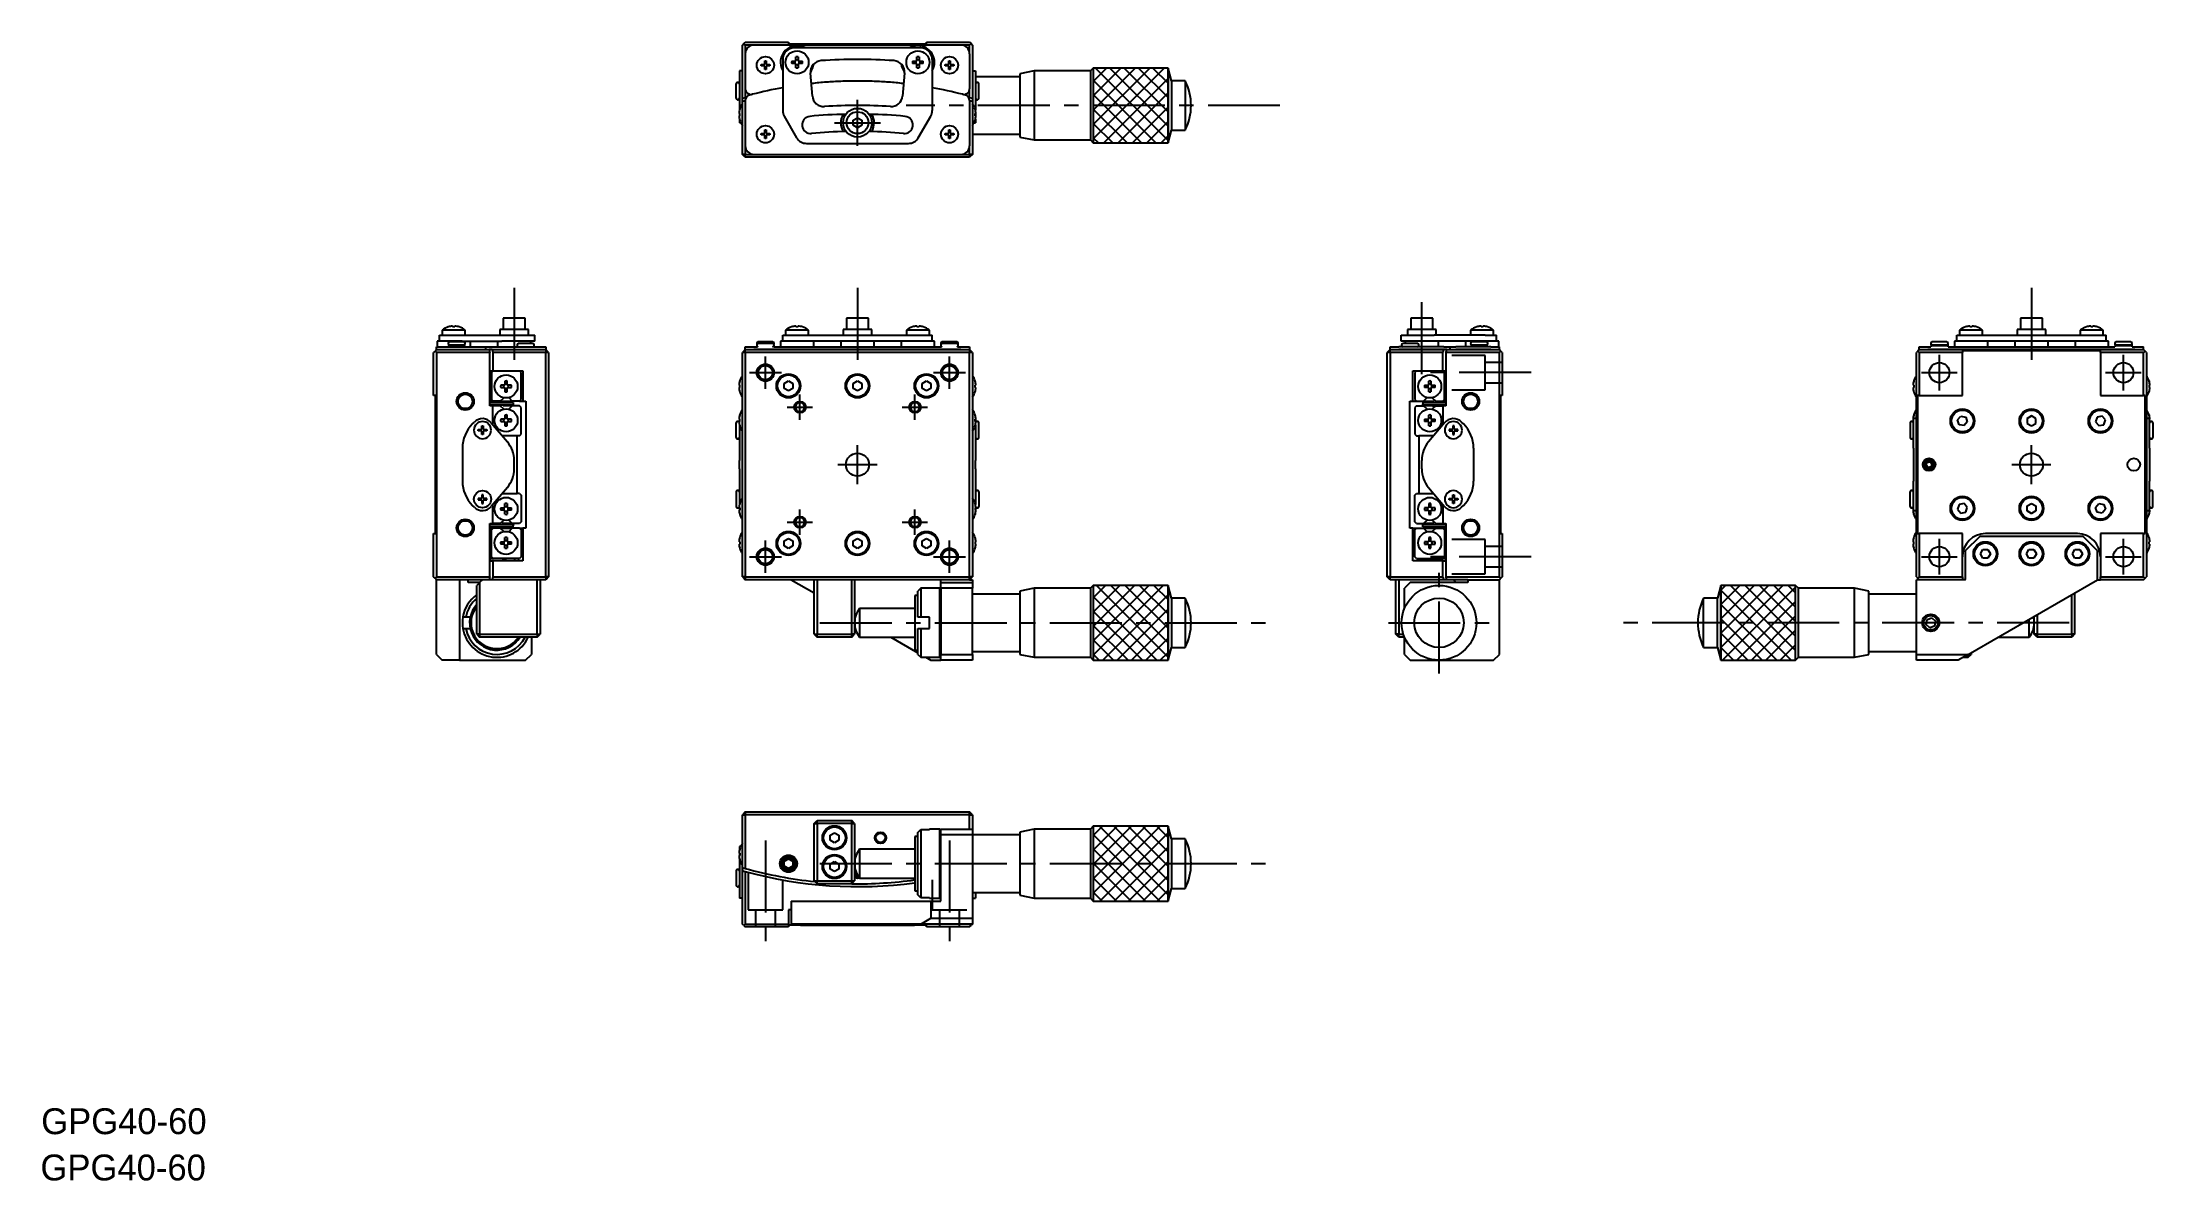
# Model space of a CAD drawing. Extents: x 28 to 395, y -23 to 175.
import ezdxf

# ---------------------------------------------------------------- set-up
doc = ezdxf.new("R2010")
doc.units = 0
doc.header["$LTSCALE"] = 10
doc.linetypes.add('CENTER', pattern=[2, 1.25, -0.25, 0.25, -0.25])
doc.linetypes.add('DASHED', pattern=[3.5, 2, -1.5])
doc.layers.get('0').update_dxf_attribs({"linetype": 'CONTINUOUS'})
doc.layers.add('CENTER', color=1, linetype='CENTER')
doc.styles.get("Standard").update_dxf_attribs({"font": 'FGP教科書体NT-M'})

msp = doc.modelspace()

# ---------------------------------------------------------------- texts
at = {"color": 7}
for p in [(28.297994, -15.267493), (28.173685, -23.312306)]:
    msp.add_text('GPG40-60', height=4.5, dxfattribs=at).set_placement(p)

# ---------------------------------------------------------------- linework, layer by layer
at = {"color": 7, "linetype": 'CONTINUOUS'}
for p, q in [((150.227241, 174.106626), (150.477241, 174.356626)), ((150.227241, 164.813463), (150.227241, 174.106626)), ((150.477241, 174.356626), (150.727241, 174.606626)), ((150.477241, 174.356626), (150.727241, 174.106626)), ((150.727241, 174.606626), (158.227241, 174.606626)), ((150.727241, 174.106626), (150.727241, 172.606626)), ((152.227241, 174.106626), (150.727241, 174.106626)), ((150.727241, 172.606626), (150.727241, 166.514988)), ((188.227241, 174.106626), (152.227241, 174.106626)), ((158.227241, 174.606626), (158.227241, 174.306626)), ((158.227241, 174.306626), (182.227241, 174.306626)), ((181.227241, 173.606626), (159.227241, 173.606626)), ((182.227241, 174.306626), (182.227241, 174.606626)), ((182.227241, 174.606626), (189.727241, 174.606626)), ((189.727241, 174.106626), (188.227241, 174.106626)), ((189.727241, 174.606626), (189.977241, 174.356626)), ((189.727241, 174.106626), (189.977241, 174.356626)), ((189.727241, 172.606626), (189.727241, 174.106626)), ((189.727241, 172.606626), (189.727241, 166.514988)), ((189.977241, 174.356626), (190.227241, 174.106626)), ((190.227241, 174.106626), (190.227241, 164.813463)), ((150.227241, 169.606626), (149.727241, 169.606626)), ((149.727241, 169.606626), (149.727241, 167.849267)), ((153.477241, 170.731626), (154.102241, 170.731626)), ((153.477241, 170.481626), (153.477241, 170.731626)), ((154.102241, 170.481626), (153.477241, 170.481626)), ((154.102241, 171.356626), (154.352241, 171.356626)), ((154.102241, 170.731626), (154.102241, 171.356626)), ((154.102241, 169.856626), (154.102241, 170.481626)), ((154.352241, 169.856626), (154.102241, 169.856626)), ((154.352241, 171.356626), (154.352241, 170.731626)), ((154.352241, 170.731626), (154.977241, 170.731626)), ((154.352241, 170.481626), (154.352241, 169.856626)), ((154.977241, 170.481626), (154.352241, 170.481626)), ((154.977241, 170.731626), (154.977241, 170.481626)), ((157.227241, 171.606626), (157.227241, 162.736626)), ((158.798532, 171.306626), (159.527241, 171.306626)), ((159.527241, 170.906626), (158.798532, 170.906626)), ((159.527241, 171.306626), (159.527241, 172.035335)), ((159.527241, 170.177917), (159.527241, 170.906626)), ((159.927241, 172.035335), (159.927241, 171.306626)), ((159.927241, 171.306626), (160.65595, 171.306626)), ((159.927241, 170.906626), (159.927241, 170.177917)), ((160.65595, 170.906626), (159.927241, 170.906626)), ((162.385161, 165.242009), (162.036456, 169.22773)), ((178.418026, 169.22773), (178.069321, 165.242009)), ((179.798532, 171.306626), (180.527241, 171.306626)), ((180.527241, 170.906626), (179.798532, 170.906626)), ((180.527241, 171.306626), (180.527241, 172.035335)), ((180.527241, 170.177917), (180.527241, 170.906626)), ((180.927241, 172.035335), (180.927241, 171.306626)), ((180.927241, 171.306626), (181.65595, 171.306626)), ((180.927241, 170.906626), (180.927241, 170.177917)), ((181.65595, 170.906626), (180.927241, 170.906626)), ((183.227241, 171.606626), (183.227241, 162.736626)), ((185.477241, 170.731626), (186.102241, 170.731626)), ((185.477241, 170.481626), (185.477241, 170.731626)), ((186.102241, 170.481626), (185.477241, 170.481626)), ((186.102241, 171.356626), (186.352241, 171.356626)), ((186.102241, 170.731626), (186.102241, 171.356626)), ((186.102241, 169.856626), (186.102241, 170.481626)), ((186.352241, 169.856626), (186.102241, 169.856626)), ((186.352241, 171.356626), (186.352241, 170.731626)), ((186.352241, 170.731626), (186.977241, 170.731626)), ((186.352241, 170.481626), (186.352241, 169.856626)), ((186.977241, 170.481626), (186.352241, 170.481626)), ((186.977241, 170.731626), (186.977241, 170.481626)), ((190.227241, 169.606626), (190.727241, 169.606626)), ((190.727241, 169.606626), (190.727241, 167.849267)), ((200.97724, 169.606622), (198.477241, 169.106623)), ((198.477241, 169.106623), (198.477241, 158.106629)), ((200.97724, 169.606622), (200.97724, 157.60663)), ((210.727245, 169.606622), (200.97724, 169.606622)), ((211.227247, 170.106625), (210.727245, 169.606622)), ((210.727245, 169.606622), (210.727245, 157.60663)), ((211.227247, 170.106625), (211.227247, 157.106627)), ((224.227248, 170.106625), (211.227247, 170.106625)), ((224.227248, 170.106625), (211.227247, 170.106625)), ((211.227247, 170.106625), (211.227247, 157.106627)), ((224.227248, 170.106625), (224.227248, 157.106627)), ((224.816736, 167.906626), (224.227248, 170.106625)), ((224.227248, 157.106627), (224.227248, 170.106625)), ((149.127241, 164.856626), (149.127241, 167.356626)), ((149.477241, 167.606626), (149.377241, 167.606626)), ((149.727241, 167.849267), (149.727241, 167.52084)), ((149.727241, 167.52084), (149.727241, 164.574537)), ((150.727241, 166.514988), (150.727241, 164.953979)), ((189.727241, 164.953979), (189.727241, 166.514988)), ((198.477241, 168.606626), (190.727241, 168.606626)), ((190.727241, 167.849267), (190.727241, 167.52084)), ((190.727241, 167.52084), (190.727241, 164.574537)), ((191.077241, 167.606626), (190.977241, 167.606626)), ((191.327241, 164.856626), (191.327241, 167.356626)), ((224.816736, 167.906626), (224.816736, 159.306626)), ((227.227247, 167.906626), (224.816736, 167.906626)), ((227.227247, 167.906626), (227.227247, 159.306626)), ((149.377241, 164.606626), (149.477241, 164.606626)), ((149.771509, 162.206626), (149.639765, 162.206626)), ((149.639765, 161.806626), (149.771509, 161.806626)), ((149.727241, 164.574537), (149.727241, 162.774741)), ((149.727241, 162.206626), (149.727241, 161.806626)), ((149.771509, 162.935335), (149.771509, 162.956626)), ((149.771509, 161.806626), (149.771509, 162.206626)), ((150.227241, 164.293425), (150.227241, 164.813463)), ((150.227241, 155.106626), (150.227241, 164.293425)), ((150.727241, 164.447964), (150.727241, 156.606626)), ((157.49519, 161.736626), (159.648707, 158.006626)), ((169.477241, 161.039639), (170.227241, 161.472652)), ((170.227241, 161.472652), (170.977241, 161.039639)), ((180.805775, 158.006626), (182.959292, 161.736626)), ((189.727241, 164.447964), (189.727241, 156.606626)), ((190.227241, 164.813463), (190.227241, 164.293425)), ((190.227241, 164.293425), (190.227241, 155.106626)), ((190.682973, 162.935335), (190.682973, 162.956626)), ((190.682973, 162.206626), (190.814716, 162.206626)), ((190.682973, 161.806626), (190.682973, 162.206626)), ((190.814716, 161.806626), (190.682973, 161.806626)), ((190.727241, 164.574537), (190.727241, 162.774741)), ((190.727241, 162.206626), (190.727241, 161.806626)), ((190.977241, 164.606626), (191.077241, 164.606626)), ((149.727241, 161.238512), (149.727241, 160.606626)), ((149.949742, 160.606626), (149.727241, 160.606626)), ((149.771509, 161.056626), (149.771509, 161.077917)), ((153.477241, 158.731626), (154.102241, 158.731626)), ((153.477241, 158.481626), (153.477241, 158.731626)), ((154.102241, 158.481626), (153.477241, 158.481626)), ((154.102241, 159.356626), (154.352241, 159.356626)), ((154.102241, 158.731626), (154.102241, 159.356626)), ((154.102241, 157.856626), (154.102241, 158.481626)), ((154.352241, 157.856626), (154.102241, 157.856626)), ((154.352241, 159.356626), (154.352241, 158.731626)), ((154.352241, 158.731626), (154.977241, 158.731626)), ((154.352241, 158.481626), (154.352241, 157.856626)), ((154.977241, 158.481626), (154.352241, 158.481626)), ((154.977241, 158.731626), (154.977241, 158.481626)), ((169.477241, 160.173613), (169.477241, 161.039639)), ((170.227241, 159.740601), (169.477241, 160.173613)), ((170.977241, 160.173613), (170.227241, 159.740601)), ((170.977241, 161.039639), (170.977241, 160.173613)), ((185.477241, 158.731626), (186.102241, 158.731626)), ((185.477241, 158.481626), (185.477241, 158.731626)), ((186.102241, 158.481626), (185.477241, 158.481626)), ((186.102241, 159.356626), (186.352241, 159.356626)), ((186.102241, 158.731626), (186.102241, 159.356626)), ((186.102241, 157.856626), (186.102241, 158.481626)), ((186.352241, 157.856626), (186.102241, 157.856626)), ((186.352241, 159.356626), (186.352241, 158.731626)), ((186.352241, 158.731626), (186.977241, 158.731626)), ((186.352241, 158.481626), (186.352241, 157.856626)), ((186.977241, 158.481626), (186.352241, 158.481626)), ((186.977241, 158.731626), (186.977241, 158.481626)), ((190.227241, 158.606626), (198.477241, 158.606626)), ((190.50474, 160.606626), (190.727241, 160.606626)), ((190.682973, 161.056626), (190.682973, 161.077917)), ((190.727241, 161.238512), (190.727241, 160.606626)), ((198.477241, 158.106629), (200.97724, 157.60663)), ((224.227248, 157.106627), (224.816736, 159.306626)), ((224.816736, 159.306626), (227.227247, 159.306626)), ((150.727241, 155.106626), (150.227241, 155.106626)), ((150.727241, 154.606626), (150.227241, 155.106626)), ((150.727241, 156.606626), (150.727241, 155.106626)), ((150.727241, 155.106626), (152.227241, 155.106626)), ((150.727241, 154.606626), (150.727241, 155.106626)), ((189.727241, 154.606626), (150.727241, 154.606626)), ((152.227241, 155.106626), (188.227241, 155.106626)), ((161.380757, 157.006626), (179.073724, 157.006626)), ((188.227241, 155.106626), (189.727241, 155.106626)), ((189.727241, 155.106626), (189.727241, 156.606626)), ((189.727241, 155.106626), (189.727241, 154.606626)), ((190.227241, 155.106626), (189.727241, 154.606626)), ((190.227241, 155.106626), (189.727241, 155.106626)), ((200.97724, 157.60663), (210.727245, 157.60663)), ((210.727245, 157.60663), (211.227247, 157.106627)), ((211.227247, 157.106627), (224.227248, 157.106627)), ((211.227247, 157.106627), (224.227248, 157.106627)), ((99.105448, 125.105598), (99.084156, 125.105598)), ((99.834156, 125.105598), (99.834156, 125.237341)), ((100.234156, 125.105598), (99.834156, 125.105598)), ((100.234156, 125.237341), (100.234156, 125.105598)), ((100.984156, 125.105598), (100.962865, 125.105598)), ((112.434156, 126.649866), (108.634156, 126.649866)), ((108.634156, 126.649866), (108.634156, 124.649866)), ((112.434156, 124.649866), (112.434156, 126.649866)), ((158.798532, 125.105598), (158.777241, 125.105598)), ((159.527241, 125.105598), (159.527241, 125.237341)), ((159.927241, 125.105598), (159.527241, 125.105598)), ((159.927241, 125.237341), (159.927241, 125.105598)), ((160.677241, 125.105598), (160.65595, 125.105598)), ((172.127241, 126.649866), (168.327241, 126.649866)), ((168.327241, 126.649866), (168.327241, 124.649866)), ((172.127241, 124.649866), (172.127241, 126.649866)), ((179.798532, 125.105598), (179.777241, 125.105598)), ((180.527241, 125.105598), (180.527241, 125.237341)), ((180.927241, 125.105598), (180.527241, 125.105598)), ((180.927241, 125.237341), (180.927241, 125.105598)), ((181.677241, 125.105598), (181.65595, 125.105598)), ((268.343291, 126.649866), (266.443291, 126.649866)), ((266.443291, 126.649866), (266.443291, 124.649866)), ((270.243291, 126.649866), (268.343291, 126.649866)), ((270.243291, 124.649866), (270.243291, 126.649866)), ((277.914583, 125.105598), (277.893291, 125.105598)), ((278.643291, 125.105598), (278.643291, 125.237341)), ((279.043291, 125.105598), (278.643291, 125.105598)), ((279.043291, 125.237341), (279.043291, 125.105598)), ((279.793291, 125.105598), (279.772, 125.105598)), ((362.919625, 125.105598), (362.898334, 125.105598)), ((363.648334, 125.105598), (363.648334, 125.237341)), ((364.048334, 125.105598), (363.648334, 125.105598)), ((364.048334, 125.237341), (364.048334, 125.105598)), ((364.798334, 125.105598), (364.777043, 125.105598)), ((376.248334, 126.649866), (372.448334, 126.649866)), ((372.448334, 126.649866), (372.448334, 124.649866)), ((376.248334, 124.649866), (376.248334, 126.649866)), ((383.919625, 125.105598), (383.898334, 125.105598)), ((384.648334, 125.105598), (384.648334, 125.237341)), ((385.048334, 125.105598), (384.648334, 125.105598)), ((385.048334, 125.237341), (385.048334, 125.105598)), ((385.798334, 125.105598), (385.777043, 125.105598)), ((96.784156, 120.899866), (97.034156, 121.149866)), ((97.034156, 121.149866), (97.034156, 121.649866)), ((97.034156, 121.649866), (98.534156, 121.649866)), ((97.034156, 121.149866), (98.534156, 121.149866)), ((101.50385, 122.649866), (97.134156, 122.649866)), ((97.134156, 122.649866), (97.134156, 121.649866)), ((97.534156, 122.649866), (97.534156, 123.649866)), ((97.534156, 123.649866), (99.534156, 123.649866)), ((100.034156, 124.547865), (98.034156, 124.547865)), ((98.034156, 124.547865), (98.034156, 123.649866)), ((98.534156, 121.649866), (104.625794, 121.649866)), ((98.534156, 121.149866), (104.625794, 121.149866)), ((98.534156, 121.149866), (104.625794, 121.149866)), ((99.034156, 122.299866), (99.034156, 122.199866)), ((102.034156, 121.799866), (99.034156, 121.799866)), ((99.034156, 121.799866), (99.034156, 121.649866)), ((99.284156, 122.549866), (101.784156, 122.549866)), ((101.784156, 121.949866), (99.284156, 121.949866)), ((99.534156, 123.649866), (108.404156, 123.649866)), ((99.534156, 121.949866), (99.534156, 121.799866)), ((102.034156, 124.547865), (100.034156, 124.547865)), ((101.50385, 122.649866), (108.404156, 122.649866)), ((101.534156, 121.799866), (101.534156, 121.949866)), ((102.034156, 123.649866), (102.034156, 124.547865)), ((102.034156, 122.199866), (102.034156, 122.299866)), ((102.034156, 121.649866), (102.034156, 121.799866)), ((102.934156, 121.649866), (102.934156, 122.649866)), ((104.625794, 121.649866), (105.625794, 121.649866)), ((104.625794, 121.149866), (106.186804, 121.149866)), ((105.625794, 121.649866), (105.726156, 121.649866)), ((105.625794, 121.149866), (105.625794, 121.649866)), ((105.726156, 121.649866), (106.692818, 121.649866)), ((106.692818, 121.149866), (106.186804, 121.149866)), ((106.692818, 121.649866), (114.534156, 121.649866)), ((106.692818, 121.149866), (106.705795, 121.149866)), ((106.705795, 121.149866), (114.534156, 121.149866)), ((106.705795, 121.149866), (114.534156, 121.149866)), ((107.634156, 122.649866), (107.634156, 121.649866)), ((113.034156, 124.649866), (108.034156, 124.649866)), ((108.034156, 124.649866), (108.034156, 123.649866)), ((108.404156, 123.649866), (109.404156, 123.649866)), ((109.404156, 122.649866), (108.404156, 122.649866)), ((109.404156, 123.649866), (113.134156, 123.649866)), ((113.134156, 122.649866), (109.404156, 122.649866)), ((111.034156, 121.999866), (111.034156, 121.899866)), ((111.284156, 122.249866), (113.784156, 122.249866)), ((113.034156, 123.649866), (113.034156, 124.649866)), ((113.134156, 123.649866), (114.134156, 123.649866)), ((114.134156, 122.649866), (113.134156, 122.649866)), ((113.434156, 122.249866), (113.434156, 122.649866)), ((114.034156, 121.899866), (114.034156, 121.999866)), ((114.134156, 122.649866), (114.134156, 123.649866)), ((114.534156, 121.649866), (116.034156, 121.649866)), ((114.534156, 121.149866), (116.034156, 121.149866)), ((116.034156, 121.649866), (116.034156, 121.149866)), ((116.034156, 121.149866), (116.034156, 120.649866)), ((116.534156, 120.649866), (116.034156, 121.149866)), ((150.727241, 121.149866), (150.227241, 120.649866)), ((150.727241, 121.149866), (150.727241, 121.649866)), ((150.727241, 121.649866), (152.227241, 121.649866)), ((150.727241, 120.649866), (150.727241, 121.149866)), ((150.727241, 121.149866), (152.227241, 121.149866)), ((152.227241, 121.649866), (152.727241, 121.649866)), ((188.227241, 121.149866), (152.227241, 121.149866)), ((152.227241, 121.149866), (188.227241, 121.149866)), ((152.727241, 122.299866), (152.727241, 122.199866)), ((152.727241, 121.999866), (152.727241, 121.899866)), ((152.727241, 121.799866), (152.727241, 121.649866)), ((152.977241, 122.549866), (154.227241, 122.549866)), ((152.977241, 122.249866), (154.227241, 122.249866)), ((154.227241, 122.549866), (155.477241, 122.549866)), ((154.227241, 122.249866), (155.477241, 122.249866)), ((155.727241, 121.799866), (155.70637, 121.799866)), ((155.727241, 121.799866), (155.70637, 121.799866)), ((155.727241, 122.199866), (155.727241, 122.299866)), ((155.727241, 121.899866), (155.727241, 121.999866)), ((155.727241, 121.649866), (155.727241, 121.799866)), ((155.727241, 121.649866), (184.727241, 121.649866)), ((157.227241, 122.649866), (156.827241, 122.649866)), ((156.827241, 122.649866), (156.827241, 121.649866)), ((157.227241, 122.649866), (157.227241, 123.649866)), ((157.227241, 123.649866), (157.49519, 123.649866)), ((157.49519, 122.649866), (157.227241, 122.649866)), ((157.49519, 123.649866), (159.648707, 123.649866)), ((159.648707, 122.649866), (157.49519, 122.649866)), ((161.727241, 124.547865), (157.727241, 124.547865)), ((157.727241, 124.547865), (157.727241, 123.649866)), ((159.648707, 123.649866), (161.380757, 123.649866)), ((161.380757, 122.649866), (159.648707, 122.649866)), ((161.380757, 123.649866), (179.073724, 123.649866)), ((179.073724, 122.649866), (161.380757, 122.649866)), ((161.727241, 123.649866), (161.727241, 124.547865)), ((162.627241, 121.649866), (162.627241, 122.649866)), ((167.327241, 122.649866), (167.327241, 121.649866)), ((172.727241, 124.649866), (167.727241, 124.649866)), ((167.727241, 124.649866), (167.727241, 123.649866)), ((172.727241, 123.649866), (172.727241, 124.649866)), ((173.127241, 121.649866), (173.127241, 122.649866)), ((177.827241, 122.649866), (177.827241, 121.649866)), ((182.727241, 124.547865), (178.727241, 124.547865)), ((178.727241, 124.547865), (178.727241, 123.649866)), ((179.073724, 123.649866), (180.805775, 123.649866)), ((180.805775, 122.649866), (179.073724, 122.649866)), ((180.805775, 123.649866), (182.959292, 123.649866)), ((182.959292, 122.649866), (180.805775, 122.649866)), ((182.727241, 123.649866), (182.727241, 124.547865)), ((182.959292, 123.649866), (183.227241, 123.649866)), ((183.227241, 122.649866), (182.959292, 122.649866)), ((183.227241, 122.649866), (183.227241, 123.649866)), ((183.627241, 122.649866), (183.227241, 122.649866)), ((183.627241, 121.649866), (183.627241, 122.649866)), ((184.727241, 122.299866), (184.727241, 122.199866)), ((184.727241, 121.999866), (184.727241, 121.899866)), ((184.727241, 121.799866), (184.727241, 121.649866)), ((184.977241, 122.549866), (186.227241, 122.549866)), ((184.977241, 122.249866), (186.227241, 122.249866)), ((186.227241, 122.549866), (187.477241, 122.549866)), ((186.227241, 122.249866), (187.477241, 122.249866)), ((187.727241, 121.799866), (187.70637, 121.799866)), ((187.727241, 121.799866), (187.70637, 121.799866)), ((187.727241, 122.199866), (187.727241, 122.299866)), ((187.727241, 121.899866), (187.727241, 121.999866)), ((187.727241, 121.649866), (187.727241, 121.799866)), ((187.727241, 121.649866), (188.227241, 121.649866)), ((188.227241, 121.649866), (189.727241, 121.649866)), ((188.227241, 121.149866), (189.727241, 121.149866)), ((189.727241, 121.649866), (189.727241, 121.149866)), ((189.727241, 121.149866), (189.727241, 120.649866)), ((190.227241, 120.649866), (189.727241, 121.149866)), ((262.843291, 121.149866), (262.343291, 120.649866)), ((262.843291, 121.149866), (262.843291, 121.649866)), ((262.843291, 121.649866), (264.343291, 121.649866)), ((262.843291, 120.649866), (262.843291, 121.149866)), ((262.843291, 121.149866), (264.343291, 121.149866)), ((272.184629, 121.649866), (264.343291, 121.649866)), ((272.171652, 121.149866), (264.343291, 121.149866)), ((264.343291, 121.149866), (272.171652, 121.149866)), ((264.743291, 122.649866), (264.743291, 123.649866)), ((264.743291, 123.649866), (265.743291, 123.649866)), ((265.743291, 122.649866), (264.743291, 122.649866)), ((264.843291, 121.999866), (264.843291, 121.899866)), ((265.093291, 122.249866), (267.593291, 122.249866)), ((265.443291, 122.649866), (265.443291, 122.249866)), ((265.743291, 123.649866), (269.473291, 123.649866)), ((269.473291, 122.649866), (265.743291, 122.649866)), ((268.343291, 124.649866), (265.843291, 124.649866)), ((265.843291, 124.649866), (265.843291, 123.649866)), ((267.843291, 121.899866), (267.843291, 121.999866)), ((270.843291, 124.649866), (268.343291, 124.649866)), ((269.473291, 123.649866), (270.473291, 123.649866)), ((270.473291, 122.649866), (269.473291, 122.649866)), ((279.343291, 123.649866), (270.473291, 123.649866)), ((277.373598, 122.649866), (270.473291, 122.649866)), ((270.843291, 123.649866), (270.843291, 124.649866)), ((271.243291, 121.649866), (271.243291, 122.649866)), ((272.184629, 121.149866), (272.171652, 121.149866)), ((272.184629, 121.649866), (273.151292, 121.649866)), ((272.690644, 121.149866), (272.184629, 121.149866)), ((272.690644, 121.149866), (274.251653, 121.149866)), ((273.151292, 121.649866), (273.251653, 121.649866)), ((273.251653, 121.649866), (274.251653, 121.649866)), ((273.251653, 121.649866), (273.251653, 121.149866)), ((280.343291, 121.649866), (274.251653, 121.649866)), ((280.343291, 121.149866), (274.251653, 121.149866)), ((274.251653, 121.149866), (280.343291, 121.149866)), ((275.943291, 122.649866), (275.943291, 121.649866)), ((280.843291, 124.547865), (276.843291, 124.547865)), ((276.843291, 124.547865), (276.843291, 123.649866)), ((276.843291, 122.299866), (276.843291, 122.199866)), ((278.343291, 121.799866), (276.843291, 121.799866)), ((276.843291, 121.799866), (276.843291, 121.649866)), ((277.093291, 122.549866), (279.593291, 122.549866)), ((279.593291, 121.949866), (277.093291, 121.949866)), ((277.343291, 121.949866), (277.343291, 121.799866)), ((278.843291, 122.649866), (277.373598, 122.649866)), ((279.843291, 121.799866), (278.343291, 121.799866)), ((281.743291, 122.649866), (278.843291, 122.649866)), ((279.343291, 123.649866), (281.343291, 123.649866)), ((279.343291, 121.799866), (279.343291, 121.949866)), ((279.843291, 122.199866), (279.843291, 122.299866)), ((279.843291, 121.649866), (279.843291, 121.799866)), ((280.343291, 121.649866), (281.843291, 121.649866)), ((280.343291, 121.149866), (281.843291, 121.149866)), ((280.843291, 123.649866), (280.843291, 124.547865)), ((281.343291, 122.649866), (281.343291, 123.649866)), ((281.743291, 121.649866), (281.743291, 122.649866)), ((281.843291, 121.149866), (281.843291, 121.649866)), ((281.843291, 121.149866), (282.093291, 120.899866)), ((354.848334, 121.149866), (354.598334, 120.899866)), ((354.848334, 121.149866), (354.848334, 121.649866)), ((354.848334, 121.649866), (356.348334, 121.649866)), ((354.848334, 121.149866), (356.348334, 121.149866)), ((356.348334, 121.649866), (356.848334, 121.649866)), ((392.348334, 121.149866), (356.348334, 121.149866)), ((356.348334, 121.149866), (392.348334, 121.149866)), ((356.848334, 122.299866), (356.848334, 122.199866)), ((356.848334, 121.999866), (356.848334, 121.899866)), ((359.848334, 121.799866), (356.848334, 121.799866)), ((356.848334, 121.799866), (356.848334, 121.649866)), ((357.098334, 122.549866), (359.598334, 122.549866)), ((358.348334, 121.949866), (357.098334, 121.949866)), ((357.348334, 121.949866), (357.348334, 121.799866)), ((359.598334, 121.949866), (358.348334, 121.949866)), ((359.348334, 121.799866), (359.348334, 121.949866)), ((359.848334, 122.199866), (359.848334, 122.299866)), ((359.848334, 121.899866), (359.848334, 121.999866)), ((359.848334, 121.649866), (359.848334, 121.799866)), ((359.848334, 121.649866), (388.848334, 121.649866)), ((365.318028, 122.649866), (360.948334, 122.649866)), ((360.948334, 122.649866), (360.948334, 121.649866)), ((361.348334, 122.649866), (361.348334, 123.649866)), ((361.348334, 123.649866), (363.348334, 123.649866)), ((365.848334, 124.547865), (361.848334, 124.547865)), ((361.848334, 124.547865), (361.848334, 123.649866)), ((363.348334, 123.649866), (385.348334, 123.649866)), ((383.37864, 122.649866), (365.318028, 122.649866)), ((365.848334, 123.649866), (365.848334, 124.547865)), ((366.748334, 121.649866), (366.748334, 122.649866)), ((371.448334, 122.649866), (371.448334, 121.649866)), ((376.848334, 124.649866), (371.848334, 124.649866)), ((371.848334, 124.649866), (371.848334, 123.649866)), ((376.848334, 123.649866), (376.848334, 124.649866)), ((377.248334, 121.649866), (377.248334, 122.649866)), ((381.948334, 122.649866), (381.948334, 121.649866)), ((386.848334, 124.547865), (382.848334, 124.547865)), ((382.848334, 124.547865), (382.848334, 123.649866)), ((387.748334, 122.649866), (383.37864, 122.649866)), ((385.348334, 123.649866), (387.348334, 123.649866)), ((386.848334, 123.649866), (386.848334, 124.547865)), ((387.348334, 122.649866), (387.348334, 123.649866)), ((387.748334, 121.649866), (387.748334, 122.649866)), ((388.848334, 122.299866), (388.848334, 122.199866)), ((388.848334, 121.999866), (388.848334, 121.899866)), ((391.848334, 121.799866), (388.848334, 121.799866)), ((388.848334, 121.799866), (388.848334, 121.649866)), ((389.098334, 122.549866), (391.598334, 122.549866)), ((390.348334, 121.949866), (389.098334, 121.949866)), ((389.348334, 121.949866), (389.348334, 121.799866)), ((391.598334, 121.949866), (390.348334, 121.949866)), ((391.348334, 121.799866), (391.348334, 121.949866)), ((391.848334, 122.199866), (391.848334, 122.299866)), ((391.848334, 121.899866), (391.848334, 121.999866)), ((391.848334, 121.649866), (391.848334, 121.799866)), ((391.848334, 121.649866), (392.348334, 121.649866)), ((392.348334, 121.649866), (393.848334, 121.649866)), ((392.348334, 121.149866), (393.848334, 121.149866)), ((393.848334, 121.149866), (393.848334, 121.649866)), ((394.098334, 120.899866), (393.848334, 121.149866)), ((96.784156, 120.899866), (96.534156, 120.649866)), ((96.534156, 113.149866), (96.534156, 120.649866)), ((97.034156, 120.649866), (96.784156, 120.899866)), ((106.327319, 120.649866), (97.034156, 120.649866)), ((97.034156, 120.649866), (97.034156, 81.649866)), ((106.327319, 111.399866), (106.327319, 120.649866)), ((106.327319, 117.449866), (106.847357, 117.449866)), ((116.034156, 120.649866), (106.847357, 120.649866)), ((106.847357, 120.649866), (106.847357, 117.449866)), ((106.847357, 117.449866), (112.065172, 117.449866)), ((106.879006, 117.449866), (106.852152, 117.423958)), ((111.763407, 117.149866), (111.450825, 117.449866)), ((112.065172, 117.449866), (112.065172, 112.199866)), ((116.034156, 81.649866), (116.034156, 120.649866)), ((116.534156, 120.649866), (116.034156, 120.649866)), ((116.534156, 120.649866), (116.534156, 81.649866)), ((150.727241, 120.649866), (150.227241, 120.649866)), ((150.227241, 81.649866), (150.227241, 120.649866)), ((189.727241, 120.649866), (150.727241, 120.649866)), ((150.727241, 120.649866), (150.727241, 81.649866)), ((189.727241, 81.649866), (189.727241, 120.649866)), ((190.227241, 120.649866), (189.727241, 120.649866)), ((190.227241, 120.649866), (190.227241, 81.649866)), ((262.343291, 81.649866), (262.343291, 120.649866)), ((262.843291, 120.649866), (262.343291, 120.649866)), ((262.843291, 120.649866), (262.843291, 81.649866)), ((272.030091, 120.649866), (262.843291, 120.649866)), ((266.812276, 112.199866), (266.812276, 117.449866)), ((266.812276, 117.449866), (272.030091, 117.449866)), ((267.426623, 117.449866), (267.114041, 117.149866)), ((272.025296, 117.423958), (271.998442, 117.449866)), ((272.030091, 117.449866), (272.030091, 120.649866)), ((272.030091, 117.449866), (272.550129, 117.449866)), ((272.550129, 120.649866), (272.550129, 111.399866)), ((281.843291, 120.649866), (272.550129, 120.649866)), ((282.093291, 120.899866), (281.843291, 120.649866)), ((281.843291, 81.649866), (281.843291, 120.649866)), ((282.343291, 120.649866), (282.093291, 120.899866)), ((282.343291, 120.649866), (282.343291, 113.149866)), ((354.598334, 120.899866), (354.348334, 120.649866)), ((354.348334, 81.649866), (354.348334, 120.649866)), ((354.848334, 120.649866), (354.598334, 120.899866)), ((362.348334, 120.649866), (354.848334, 120.649866)), ((354.848334, 120.649866), (354.848334, 113.149866)), ((386.348334, 120.949866), (362.348334, 120.949866)), ((362.348334, 120.949866), (362.348334, 120.649866)), ((362.348334, 113.149866), (362.348334, 120.649866)), ((386.348334, 120.649866), (386.348334, 120.949866)), ((393.848334, 120.649866), (386.348334, 120.649866)), ((386.348334, 120.649866), (386.348334, 113.149866)), ((394.098334, 120.899866), (393.848334, 120.649866)), ((393.848334, 113.149866), (393.848334, 120.649866)), ((394.348334, 120.649866), (394.098334, 120.899866)), ((394.348334, 120.649866), (394.348334, 81.649866)), ((106.568093, 117.149866), (106.327319, 117.149866)), ((106.852152, 117.423958), (106.568093, 117.149866)), ((106.568093, 117.149866), (106.568093, 112.499866)), ((108.934156, 114.949866), (108.205448, 114.949866)), ((108.205448, 114.549866), (108.934156, 114.549866)), ((108.934156, 115.678574), (108.934156, 114.949866)), ((108.934156, 114.549866), (108.934156, 113.821157)), ((109.334156, 114.949866), (109.334156, 115.678574)), ((110.062865, 114.949866), (109.334156, 114.949866)), ((109.334156, 113.821157), (109.334156, 114.549866)), ((109.334156, 114.549866), (110.062865, 114.549866)), ((111.763407, 112.499866), (111.763407, 117.149866)), ((149.771509, 114.949866), (149.639765, 114.949866)), ((149.639765, 114.549866), (149.771509, 114.549866)), ((149.771509, 115.678574), (149.771509, 115.699866)), ((149.771509, 114.549866), (149.771509, 114.949866)), ((149.771509, 113.799866), (149.771509, 113.821157)), ((157.477241, 115.282878), (158.227241, 115.715891)), ((157.477241, 114.416853), (157.477241, 115.282878)), ((158.227241, 113.98384), (157.477241, 114.416853)), ((158.227241, 115.715891), (158.977241, 115.282878)), ((158.977241, 114.416853), (158.227241, 113.98384)), ((158.977241, 115.282878), (158.977241, 114.416853)), ((169.477241, 115.282878), (170.227241, 115.715891)), ((169.477241, 114.416853), (169.477241, 115.282878)), ((170.227241, 113.98384), (169.477241, 114.416853)), ((170.227241, 115.715891), (170.977241, 115.282878)), ((170.977241, 114.416853), (170.227241, 113.98384)), ((170.977241, 115.282878), (170.977241, 114.416853)), ((181.477241, 115.282878), (182.227241, 115.715891)), ((181.477241, 114.416853), (181.477241, 115.282878)), ((182.227241, 113.98384), (181.477241, 114.416853)), ((182.227241, 115.715891), (182.977241, 115.282878)), ((182.977241, 114.416853), (182.227241, 113.98384)), ((182.977241, 115.282878), (182.977241, 114.416853)), ((190.682973, 115.678574), (190.682973, 115.699866)), ((190.682973, 114.949866), (190.814716, 114.949866)), ((190.682973, 114.549866), (190.682973, 114.949866)), ((190.814716, 114.549866), (190.682973, 114.549866)), ((190.682973, 113.799866), (190.682973, 113.821157)), ((267.114041, 117.149866), (267.114041, 112.499866)), ((268.814583, 114.949866), (269.543291, 114.949866)), ((269.543291, 114.549866), (268.814583, 114.549866)), ((269.543291, 114.949866), (269.543291, 115.678574)), ((269.543291, 113.821157), (269.543291, 114.549866)), ((269.943291, 115.678574), (269.943291, 114.949866)), ((269.943291, 114.949866), (270.672, 114.949866)), ((270.672, 114.549866), (269.943291, 114.549866)), ((269.943291, 114.549866), (269.943291, 113.821157)), ((272.309355, 117.149866), (272.025296, 117.423958)), ((272.309355, 112.499866), (272.309355, 117.149866)), ((272.550129, 117.149866), (272.309355, 117.149866)), ((353.760858, 114.949866), (353.892601, 114.949866)), ((353.892601, 114.549866), (353.760858, 114.549866)), ((353.892601, 115.699866), (353.892601, 115.678574)), ((353.892601, 114.949866), (353.892601, 114.549866)), ((353.892601, 113.821157), (353.892601, 113.799866)), ((394.804066, 115.699866), (394.804066, 115.678574)), ((394.935809, 114.949866), (394.804066, 114.949866)), ((394.804066, 114.949866), (394.804066, 114.549866)), ((394.804066, 114.549866), (394.935809, 114.549866)), ((394.804066, 113.821157), (394.804066, 113.799866)), ((96.834156, 113.149866), (96.534156, 113.149866)), ((96.834156, 89.149866), (96.834156, 113.149866)), ((106.502881, 112.199808), (106.327171, 111.984554)), ((106.327319, 112.499866), (106.568093, 112.499866)), ((106.879006, 112.199866), (106.327319, 112.199866)), ((106.327319, 111.949866), (110.356592, 111.949866)), ((106.327319, 111.549866), (110.356592, 111.549866)), ((106.327319, 111.526551), (106.452089, 111.399866)), ((106.847357, 111.399866), (106.327319, 111.399866)), ((106.568093, 112.499866), (106.879006, 112.199866)), ((106.879006, 111.399866), (106.847355, 111.36933)), ((106.847357, 111.399866), (106.879006, 111.399866)), ((106.847357, 108.100425), (106.847357, 111.399866)), ((108.108879, 112.199866), (106.879006, 112.199866)), ((108.108879, 111.399866), (106.879006, 111.399866)), ((108.108879, 112.199866), (108.724136, 112.792499)), ((108.724136, 110.807232), (108.108879, 111.399866)), ((108.717531, 111.949866), (108.294863, 112.379022)), ((108.471311, 112.199866), (110.216446, 112.199866)), ((108.727641, 111.949866), (108.481458, 112.199866)), ((110.216446, 111.399866), (108.606937, 111.399866)), ((108.6195, 111.399901), (108.733398, 111.549966)), ((109.534156, 112.199866), (109.534156, 111.949866)), ((109.534156, 111.549866), (109.534156, 111.399866)), ((109.589269, 112.803001), (110.216446, 112.199866)), ((110.216446, 111.399866), (109.589269, 110.796731)), ((110.174372, 111.39989), (110.183751, 111.54988)), ((111.450825, 112.199866), (110.216446, 112.199866)), ((111.450825, 111.399866), (110.216446, 111.399866)), ((110.356592, 111.949866), (110.356592, 111.549866)), ((110.356607, 111.800305), (110.403798, 111.399925)), ((111.450825, 112.199866), (111.763407, 112.499866)), ((111.450825, 112.199866), (112.065172, 112.199866)), ((111.763407, 111.099866), (111.450825, 111.399866)), ((111.763407, 106.449866), (111.763407, 111.099866)), ((112.065172, 112.199866), (112.588867, 112.199866)), ((112.588867, 112.199866), (112.588867, 90.099866)), ((266.28858, 90.099866), (266.28858, 112.199866)), ((266.28858, 112.199866), (266.812276, 112.199866)), ((266.812276, 112.199866), (267.426623, 112.199866)), ((267.114041, 112.499866), (267.426623, 112.199866)), ((267.426623, 111.399866), (267.114041, 111.099866)), ((267.114041, 111.099866), (267.114041, 106.449866)), ((267.426623, 112.199866), (268.661002, 112.199866)), ((267.426623, 111.399866), (268.661002, 111.399866)), ((268.473647, 111.399887), (268.509068, 111.740191)), ((268.509086, 111.949866), (268.509086, 111.549866)), ((268.509086, 111.949866), (272.550129, 111.949866)), ((268.509086, 111.549866), (272.550129, 111.549866)), ((268.661002, 112.199866), (269.288179, 112.803001)), ((268.661002, 112.199866), (270.39599, 112.199866)), ((269.288179, 110.796731), (268.661002, 111.399866)), ((270.278782, 111.399866), (268.661002, 111.399866)), ((268.693691, 111.549953), (268.703075, 111.399925)), ((269.343291, 111.949866), (269.343291, 112.199866)), ((269.343291, 111.399866), (269.343291, 111.549866)), ((270.144112, 111.549873), (270.494726, 111.136151)), ((270.577364, 112.384051), (270.149806, 111.949866)), ((270.153312, 112.792499), (270.768568, 112.199866)), ((270.768568, 111.399866), (270.153312, 110.807232)), ((270.768568, 112.199866), (271.998442, 112.199866)), ((270.768568, 111.399866), (271.998442, 111.399866)), ((271.998442, 112.199866), (272.309355, 112.499866)), ((272.550129, 112.199866), (271.998442, 112.199866)), ((271.998442, 111.399866), (272.030091, 111.399866)), ((272.030093, 111.36933), (271.998442, 111.399866)), ((272.550129, 111.399866), (272.030091, 111.399866)), ((272.030091, 111.399866), (272.030091, 108.100425)), ((272.309355, 112.499866), (272.550129, 112.499866)), ((272.550216, 111.970841), (272.36484, 112.19986)), ((272.415124, 111.399866), (272.550129, 111.536963)), ((282.343291, 113.149866), (282.043291, 113.149866)), ((282.043291, 113.149866), (282.043291, 89.149866)), ((354.848334, 113.149866), (354.548334, 113.149866)), ((354.548334, 113.149866), (354.548334, 89.149866)), ((354.848334, 113.149866), (362.348334, 113.149866)), ((386.348334, 113.149866), (393.848334, 113.149866)), ((394.148334, 113.149866), (393.848334, 113.149866)), ((394.148334, 89.149866), (394.148334, 113.149866)), ((103.291516, 108.235652), (103.619943, 108.564079)), ((104.284156, 107.274866), (104.909156, 107.274866)), ((104.284156, 107.024866), (104.284156, 107.274866)), ((104.909156, 107.024866), (104.284156, 107.024866)), ((104.909156, 107.899866), (105.159156, 107.899866)), ((104.909156, 107.274866), (104.909156, 107.899866)), ((104.909156, 106.399866), (104.909156, 107.024866)), ((105.159156, 107.899866), (105.159156, 107.274866)), ((105.159156, 107.274866), (105.784156, 107.274866)), ((105.159156, 107.024866), (105.159156, 106.399866)), ((105.784156, 107.024866), (105.159156, 107.024866)), ((105.784156, 107.274866), (105.784156, 107.024866)), ((106.566245, 108.435441), (109.364379, 105.100755)), ((108.934156, 109.049866), (108.205448, 109.049866)), ((108.205448, 108.649866), (108.934156, 108.649866)), ((108.934156, 109.778574), (108.934156, 109.049866)), ((108.934156, 108.649866), (108.934156, 107.921157)), ((109.334156, 109.049866), (109.334156, 109.778574)), ((110.062865, 109.049866), (109.334156, 109.049866)), ((109.334156, 107.921157), (109.334156, 108.649866)), ((109.334156, 108.649866), (110.062865, 108.649866)), ((111.450825, 106.149866), (111.763407, 106.449866)), ((149.127241, 107.149866), (149.127241, 108.399866)), ((149.127241, 105.899866), (149.127241, 107.149866)), ((149.477241, 108.649866), (149.377241, 108.649866)), ((149.771509, 109.049866), (149.639765, 109.049866)), ((149.639765, 108.649866), (149.771509, 108.649866)), ((149.727241, 109.049866), (149.727241, 108.649866)), ((149.727241, 108.081751), (149.727241, 105.100755)), ((149.771509, 109.778574), (149.771509, 109.799866)), ((149.771509, 108.649866), (149.771509, 109.049866)), ((149.771509, 107.899866), (149.771509, 107.921157)), ((190.682973, 109.778574), (190.682973, 109.799866)), ((190.682973, 109.049866), (190.814716, 109.049866)), ((190.682973, 108.649866), (190.682973, 109.049866)), ((190.814716, 108.649866), (190.682973, 108.649866)), ((190.682973, 107.899866), (190.682973, 107.921157)), ((190.727241, 109.049866), (190.727241, 108.649866)), ((190.727241, 108.081751), (190.727241, 105.100755)), ((191.077241, 108.649866), (190.977241, 108.649866)), ((191.327241, 107.149866), (191.327241, 108.399866)), ((191.327241, 105.899866), (191.327241, 107.149866)), ((267.114041, 106.449866), (267.426623, 106.149866)), ((268.814583, 109.049866), (269.543291, 109.049866)), ((269.543291, 108.649866), (268.814583, 108.649866)), ((272.311202, 108.435441), (269.513069, 105.100755)), ((269.543291, 109.049866), (269.543291, 109.778574)), ((269.543291, 107.921157), (269.543291, 108.649866)), ((269.943291, 109.778574), (269.943291, 109.049866)), ((269.943291, 109.049866), (270.672, 109.049866)), ((270.672, 108.649866), (269.943291, 108.649866)), ((269.943291, 108.649866), (269.943291, 107.921157)), ((273.718291, 107.274866), (273.093291, 107.274866)), ((273.093291, 107.274866), (273.093291, 107.024866)), ((273.093291, 107.024866), (273.718291, 107.024866)), ((273.968291, 107.899866), (273.718291, 107.899866)), ((273.718291, 107.899866), (273.718291, 107.274866)), ((273.718291, 107.024866), (273.718291, 106.399866)), ((273.968291, 107.274866), (273.968291, 107.899866)), ((274.593291, 107.274866), (273.968291, 107.274866)), ((273.968291, 107.024866), (274.593291, 107.024866)), ((273.968291, 106.399866), (273.968291, 107.024866)), ((274.593291, 107.024866), (274.593291, 107.274866)), ((275.585932, 108.235652), (275.257505, 108.564079)), ((353.248334, 108.399866), (353.248334, 105.899866)), ((353.598334, 108.649866), (353.498334, 108.649866)), ((353.760858, 109.049866), (353.848334, 109.049866)), ((353.848334, 108.649866), (353.760858, 108.649866)), ((353.848334, 108.564079), (353.848334, 109.149866)), ((354.348334, 109.149866), (353.848334, 109.149866)), ((353.848334, 108.235652), (353.848334, 108.564079)), ((353.848334, 103.993011), (353.848334, 108.235652)), ((353.892601, 109.799866), (353.892601, 109.778574)), ((361.4987, 108.917565), (362.068749, 109.569519)), ((361.778285, 108.097911), (361.4987, 108.917565)), ((362.627919, 107.930212), (361.778285, 108.097911)), ((362.068749, 109.569519), (362.918382, 109.40182)), ((363.197967, 108.582167), (362.627919, 107.930212)), ((362.918382, 109.40182), (363.197967, 108.582167)), ((373.602296, 109.18967), (373.594433, 108.32368)), ((373.594433, 108.32368), (374.340471, 107.883876)), ((374.356196, 109.615855), (373.602296, 109.18967)), ((373.602296, 109.18967), (374.356196, 109.615855)), ((374.340471, 107.883876), (375.094372, 108.310062)), ((375.102234, 109.176051), (374.356196, 109.615855)), ((375.094372, 108.310062), (375.102234, 109.176051)), ((385.778285, 109.40182), (385.4987, 108.582167)), ((385.4987, 108.582167), (386.068749, 107.930212)), ((386.627919, 109.569519), (385.778285, 109.40182)), ((386.068749, 107.930212), (386.918382, 108.097911)), ((387.197967, 108.917565), (386.627919, 109.569519)), ((386.918382, 108.097911), (387.197967, 108.917565)), ((394.848334, 109.149866), (394.348334, 109.149866)), ((394.804066, 109.799866), (394.804066, 109.778574)), ((394.848334, 108.564079), (394.848334, 109.149866)), ((394.935809, 109.049866), (394.848334, 109.049866)), ((394.848334, 108.649866), (394.935809, 108.649866)), ((394.848334, 108.235652), (394.848334, 108.564079)), ((394.848334, 103.993011), (394.848334, 108.235652)), ((395.198334, 108.649866), (395.098334, 108.649866)), ((395.448334, 108.399866), (395.448334, 105.899866)), ((101.534156, 103.993011), (101.534156, 98.30672)), ((105.159156, 106.399866), (104.909156, 106.399866)), ((111.034156, 106.149866), (108.484071, 106.149866)), ((111.450825, 106.149866), (111.034156, 106.149866)), ((111.034156, 96.149866), (111.034156, 106.149866)), ((149.377241, 105.649866), (149.477241, 105.649866)), ((149.727241, 105.100755), (149.727241, 101.886817)), ((190.727241, 105.100755), (190.727241, 101.886817)), ((190.977241, 105.649866), (191.077241, 105.649866)), ((267.426623, 106.149866), (267.843291, 106.149866)), ((267.843291, 106.149866), (267.843291, 96.149866)), ((270.393377, 106.149866), (267.843291, 106.149866)), ((273.718291, 106.399866), (273.968291, 106.399866)), ((277.343291, 103.993011), (277.343291, 98.30672)), ((353.498334, 105.649866), (353.598334, 105.649866)), ((353.848334, 103.993011), (353.848334, 98.30672)), ((394.848334, 103.993011), (394.848334, 98.30672)), ((395.098334, 105.649866), (395.198334, 105.649866)), ((110.534156, 100.412914), (110.534156, 101.886817)), ((149.727241, 100.412914), (149.727241, 101.886817)), ((149.727241, 100.412914), (149.727241, 97.198976)), ((190.727241, 100.412914), (190.727241, 101.886817)), ((190.727241, 100.412914), (190.727241, 97.198976)), ((268.343291, 100.412914), (268.343291, 101.886817)), ((356.046043, 101.01681), (356.056993, 101.057215)), ((356.07556, 100.987124), (356.046043, 101.01681)), ((356.056993, 101.057215), (356.171008, 101.477929)), ((356.382901, 100.678027), (356.07556, 100.987124)), ((356.171008, 101.477929), (356.181959, 101.518334)), ((356.181959, 101.518334), (356.222425, 101.529054)), ((356.222425, 101.529054), (356.643782, 101.640671)), ((356.412418, 100.648341), (356.382901, 100.678027)), ((356.452885, 100.659061), (356.412418, 100.648341)), ((356.874242, 100.770677), (356.452885, 100.659061)), ((356.643782, 101.640671), (356.684249, 101.65139)), ((356.684249, 101.65139), (356.713766, 101.621705)), ((356.713766, 101.621705), (357.021108, 101.312607)), ((356.914709, 100.781397), (356.874242, 100.770677)), ((356.925659, 100.821802), (356.914709, 100.781397)), ((357.039675, 101.242516), (356.925659, 100.821802)), ((357.021108, 101.312607), (357.050625, 101.282922)), ((357.050625, 101.282922), (357.039675, 101.242516)), ((105.159156, 95.899866), (104.909156, 95.899866)), ((104.909156, 95.899866), (104.909156, 95.274866)), ((105.159156, 95.274866), (105.159156, 95.899866)), ((109.364379, 97.198976), (106.566245, 93.86429)), ((108.484071, 96.149866), (111.034156, 96.149866)), ((111.450825, 96.149866), (111.034156, 96.149866)), ((111.450825, 96.149866), (111.763407, 95.849866)), ((111.763407, 95.849866), (111.763407, 91.199866)), ((149.127241, 96.399866), (149.127241, 95.149866)), ((149.477241, 96.649866), (149.377241, 96.649866)), ((149.727241, 97.198976), (149.727241, 94.21798)), ((190.727241, 97.198976), (190.727241, 94.21798)), ((191.077241, 96.649866), (190.977241, 96.649866)), ((191.327241, 96.399866), (191.327241, 95.149866)), ((267.114041, 95.849866), (267.426623, 96.149866)), ((267.114041, 91.199866), (267.114041, 95.849866)), ((267.426623, 96.149866), (267.843291, 96.149866)), ((267.843291, 96.149866), (270.393377, 96.149866)), ((269.513069, 97.198976), (272.311202, 93.86429)), ((273.718291, 95.899866), (273.968291, 95.899866)), ((273.718291, 95.274866), (273.718291, 95.899866)), ((273.968291, 95.899866), (273.968291, 95.274866)), ((353.248334, 93.899866), (353.248334, 96.399866)), ((353.598334, 96.649866), (353.498334, 96.649866)), ((353.848334, 94.064079), (353.848334, 98.30672)), ((394.848334, 94.064079), (394.848334, 98.30672)), ((395.198334, 96.649866), (395.098334, 96.649866)), ((395.448334, 93.899866), (395.448334, 96.399866)), ((103.619943, 93.735652), (103.291516, 94.064079)), ((104.284156, 95.274866), (104.284156, 95.024866)), ((104.909156, 95.274866), (104.284156, 95.274866)), ((104.284156, 95.024866), (104.909156, 95.024866)), ((104.909156, 95.024866), (104.909156, 94.399866)), ((104.909156, 94.399866), (105.159156, 94.399866)), ((105.784156, 95.274866), (105.159156, 95.274866)), ((105.159156, 94.399866), (105.159156, 95.024866)), ((105.159156, 95.024866), (105.784156, 95.024866)), ((105.784156, 95.024866), (105.784156, 95.274866)), ((106.847357, 90.899866), (106.847357, 94.199306)), ((108.205448, 93.649866), (108.934156, 93.649866)), ((108.934156, 93.249866), (108.205448, 93.249866)), ((108.934156, 93.649866), (108.934156, 94.378574)), ((108.934156, 92.521157), (108.934156, 93.249866)), ((109.334156, 94.378574), (109.334156, 93.649866)), ((109.334156, 93.649866), (110.062865, 93.649866)), ((109.334156, 93.249866), (109.334156, 92.521157)), ((110.062865, 93.249866), (109.334156, 93.249866)), ((149.127241, 95.149866), (149.127241, 93.899866)), ((149.377241, 93.649866), (149.477241, 93.649866)), ((149.639765, 93.649866), (149.771509, 93.649866)), ((149.771509, 93.249866), (149.639765, 93.249866)), ((149.727241, 93.649866), (149.727241, 93.249866)), ((149.771509, 94.399866), (149.771509, 94.378574)), ((149.771509, 93.649866), (149.771509, 93.249866)), ((149.771509, 92.521157), (149.771509, 92.499866)), ((190.682973, 94.399866), (190.682973, 94.378574)), ((190.814716, 93.649866), (190.682973, 93.649866)), ((190.682973, 93.649866), (190.682973, 93.249866)), ((190.682973, 93.249866), (190.814716, 93.249866)), ((190.682973, 92.521157), (190.682973, 92.499866)), ((190.727241, 93.649866), (190.727241, 93.249866)), ((190.977241, 93.649866), (191.077241, 93.649866)), ((191.327241, 95.149866), (191.327241, 93.899866)), ((269.543291, 93.649866), (268.814583, 93.649866)), ((268.814583, 93.249866), (269.543291, 93.249866)), ((269.543291, 94.378574), (269.543291, 93.649866)), ((269.543291, 93.249866), (269.543291, 92.521157)), ((269.943291, 93.649866), (269.943291, 94.378574)), ((270.672, 93.649866), (269.943291, 93.649866)), ((269.943291, 92.521157), (269.943291, 93.249866)), ((269.943291, 93.249866), (270.672, 93.249866)), ((272.030091, 94.199306), (272.030091, 90.899866)), ((273.093291, 95.274866), (273.718291, 95.274866)), ((273.093291, 95.024866), (273.093291, 95.274866)), ((273.718291, 95.024866), (273.093291, 95.024866)), ((273.718291, 94.399866), (273.718291, 95.024866)), ((273.968291, 94.399866), (273.718291, 94.399866)), ((273.968291, 95.274866), (274.593291, 95.274866)), ((273.968291, 95.024866), (273.968291, 94.399866)), ((274.593291, 95.024866), (273.968291, 95.024866)), ((274.593291, 95.274866), (274.593291, 95.024866)), ((275.257505, 93.735652), (275.585932, 94.064079)), ((353.498334, 93.649866), (353.598334, 93.649866)), ((353.848334, 93.649866), (353.760858, 93.649866)), ((353.760858, 93.249866), (353.848334, 93.249866)), ((353.848334, 93.735652), (353.848334, 94.064079)), ((353.848334, 93.149866), (353.848334, 93.735652)), ((353.848334, 93.149866), (354.348334, 93.149866)), ((353.892601, 92.499866), (353.892601, 92.521157)), ((361.778285, 94.20182), (361.4987, 93.382167)), ((361.4987, 93.382167), (362.068749, 92.730212)), ((362.627919, 94.369519), (361.778285, 94.20182)), ((362.068749, 92.730212), (362.918382, 92.897911)), ((363.197967, 93.717565), (362.627919, 94.369519)), ((362.918382, 92.897911), (363.197967, 93.717565)), ((373.594433, 93.976051), (374.340471, 94.415855)), ((373.602296, 93.110062), (373.594433, 93.976051)), ((374.356196, 92.683876), (373.602296, 93.110062)), ((373.602296, 93.110062), (374.356196, 92.683876)), ((374.340471, 94.415855), (375.094372, 93.98967)), ((375.102234, 93.12368), (374.356196, 92.683876)), ((375.094372, 93.98967), (375.102234, 93.12368)), ((385.4987, 93.717565), (386.068749, 94.369519)), ((385.778285, 92.897911), (385.4987, 93.717565)), ((386.627919, 92.730212), (385.778285, 92.897911)), ((386.068749, 94.369519), (386.918382, 94.20182)), ((387.197967, 93.382167), (386.627919, 92.730212)), ((386.918382, 94.20182), (387.197967, 93.382167)), ((394.348334, 93.149866), (394.848334, 93.149866)), ((394.804066, 92.499866), (394.804066, 92.521157)), ((394.848334, 93.735652), (394.848334, 94.064079)), ((394.848334, 93.149866), (394.848334, 93.735652)), ((394.848334, 93.649866), (394.935809, 93.649866)), ((394.935809, 93.249866), (394.848334, 93.249866)), ((395.098334, 93.649866), (395.198334, 93.649866)), ((96.534156, 81.649866), (96.534156, 89.149866)), ((96.534156, 89.149866), (96.834156, 89.149866)), ((106.327141, 90.315218), (106.502887, 90.099917)), ((106.327319, 90.899866), (106.847357, 90.899866)), ((106.327319, 81.649866), (106.327319, 90.899866)), ((106.452089, 90.899866), (106.327319, 90.773181)), ((106.327319, 90.749866), (110.356592, 90.749866)), ((106.327319, 90.349866), (110.356592, 90.349866)), ((106.879006, 90.099866), (106.327319, 90.099866)), ((106.327319, 89.799866), (106.568093, 89.799866)), ((106.568093, 89.799866), (106.879006, 90.099866)), ((106.568093, 85.149866), (106.568093, 89.799866)), ((106.879006, 90.899866), (106.847355, 90.930401)), ((106.847357, 90.899866), (106.879006, 90.899866)), ((108.108879, 90.899866), (106.879006, 90.899866)), ((108.108879, 90.099866), (106.879006, 90.099866)), ((108.724136, 91.492499), (108.108879, 90.899866)), ((108.108879, 90.099866), (108.724136, 89.507232)), ((108.294863, 89.92071), (108.717531, 90.349866)), ((108.722923, 90.749802), (108.377134, 91.158194)), ((108.471311, 90.099866), (110.216446, 90.099866)), ((108.481458, 90.099866), (108.727641, 90.349866)), ((110.216446, 90.899866), (108.606892, 90.899866)), ((108.733336, 90.749858), (108.619549, 90.899771)), ((108.934156, 87.749866), (108.934156, 88.478574)), ((109.334156, 88.478574), (109.334156, 87.749866)), ((109.534156, 90.899866), (109.534156, 90.749866)), ((109.534156, 90.349866), (109.534156, 90.099866)), ((110.216446, 90.899866), (109.589269, 91.503001)), ((109.589269, 89.496731), (110.216446, 90.099866)), ((110.183753, 90.749831), (110.174371, 90.89986)), ((111.450825, 90.899866), (110.216446, 90.899866)), ((111.450825, 90.099866), (110.216446, 90.099866)), ((110.356592, 90.349866), (110.356592, 90.749866)), ((110.403799, 90.899811), (110.356602, 90.499402)), ((111.763407, 91.199866), (111.450825, 90.899866)), ((111.450825, 90.099866), (111.763407, 89.799866)), ((111.450825, 90.099866), (112.065172, 90.099866)), ((111.763407, 89.799866), (111.763407, 85.149866)), ((112.065172, 90.099866), (112.065172, 84.449866)), ((112.588867, 90.099866), (112.065172, 90.099866)), ((149.771509, 88.499866), (149.771509, 88.478574)), ((157.477241, 87.882878), (158.227241, 88.315891)), ((158.227241, 88.315891), (158.977241, 87.882878)), ((169.477241, 87.882878), (170.227241, 88.315891)), ((170.227241, 88.315891), (170.977241, 87.882878)), ((181.477241, 87.882878), (182.227241, 88.315891)), ((182.227241, 88.315891), (182.977241, 87.882878)), ((190.682973, 88.499866), (190.682973, 88.478574)), ((266.812276, 90.099866), (266.28858, 90.099866)), ((266.812276, 84.449866), (266.812276, 90.099866)), ((266.812276, 90.099866), (267.426623, 90.099866)), ((267.426623, 90.899866), (267.114041, 91.199866)), ((267.114041, 89.799866), (267.426623, 90.099866)), ((267.114041, 85.149866), (267.114041, 89.799866)), ((267.426623, 90.899866), (268.661002, 90.899866)), ((267.426623, 90.099866), (268.661002, 90.099866)), ((268.509076, 90.559495), (268.473647, 90.899852)), ((268.509086, 90.349866), (268.509086, 90.749866)), ((268.509086, 90.749866), (272.550129, 90.749866)), ((268.509086, 90.349866), (272.550129, 90.349866)), ((269.288179, 91.503001), (268.661002, 90.899866)), ((270.278737, 90.899866), (268.661002, 90.899866)), ((268.661002, 90.099866), (269.288179, 89.496731)), ((268.661002, 90.099866), (270.39599, 90.099866)), ((268.703075, 90.89981), (268.69369, 90.749776)), ((269.343291, 90.749866), (269.343291, 90.899866)), ((269.343291, 90.099866), (269.343291, 90.349866)), ((269.543291, 88.478574), (269.543291, 87.749866)), ((269.943291, 87.749866), (269.943291, 88.478574)), ((270.494735, 91.163589), (270.144049, 90.749766)), ((270.149806, 90.349866), (270.577364, 89.91568)), ((270.768568, 90.899866), (270.153312, 91.492499)), ((270.153312, 89.507232), (270.768568, 90.099866)), ((270.768568, 90.899866), (271.998442, 90.899866)), ((270.768568, 90.099866), (271.998442, 90.099866)), ((272.030093, 90.930401), (271.998442, 90.899866)), ((271.998442, 90.899866), (272.030091, 90.899866)), ((271.998442, 90.099866), (272.309355, 89.799866)), ((272.550129, 90.099866), (271.998442, 90.099866)), ((272.030091, 90.899866), (272.550129, 90.899866)), ((272.309355, 89.799866), (272.309355, 85.149866)), ((272.309355, 89.799866), (272.550129, 89.799866)), ((272.364875, 90.099911), (272.550298, 90.329007)), ((272.550129, 90.762768), (272.415124, 90.899866)), ((272.550129, 90.899866), (272.550129, 81.649866)), ((282.043291, 89.149866), (282.343291, 89.149866)), ((282.343291, 89.149866), (282.343291, 81.649866)), ((353.892601, 88.478574), (353.892601, 88.499866)), ((354.548334, 89.149866), (354.848334, 89.149866)), ((354.848334, 89.149866), (354.848334, 81.649866)), ((362.348334, 89.149866), (354.848334, 89.149866)), ((362.348334, 81.649866), (362.348334, 89.149866)), ((365.348334, 88.649866), (362.848334, 86.149866)), ((383.348334, 88.649866), (365.348334, 88.649866)), ((382.348334, 89.149866), (366.348334, 89.149866)), ((385.848334, 86.149866), (383.348334, 88.649866)), ((386.348334, 89.149866), (386.348334, 81.649866)), ((393.848334, 89.149866), (386.348334, 89.149866)), ((393.848334, 81.649866), (393.848334, 89.149866)), ((393.848334, 89.149866), (394.148334, 89.149866)), ((394.804066, 88.478574), (394.804066, 88.499866)), ((106.568093, 85.149866), (106.327319, 85.149866)), ((106.327319, 84.849866), (106.879006, 84.849866)), ((106.534156, 84.849866), (106.327319, 84.643028)), ((106.327319, 84.449866), (106.847357, 84.449866)), ((106.879006, 84.849866), (106.568093, 85.149866)), ((106.847357, 84.449866), (106.847357, 81.649866)), ((112.065172, 84.449866), (106.847357, 84.449866)), ((111.450825, 84.849866), (106.879006, 84.849866)), ((108.205448, 87.749866), (108.934156, 87.749866)), ((108.934156, 87.349866), (108.205448, 87.349866)), ((108.784156, 84.599866), (108.534156, 84.849866)), ((108.934156, 84.449866), (108.784156, 84.599866)), ((108.934156, 86.621157), (108.934156, 87.349866)), ((109.034156, 84.849866), (109.034156, 84.449866)), ((109.334156, 87.749866), (110.062865, 87.749866)), ((109.334156, 87.349866), (109.334156, 86.621157)), ((110.062865, 87.349866), (109.334156, 87.349866)), ((110.713816, 84.449866), (110.673637, 84.8498)), ((111.265886, 84.849809), (111.219244, 84.449866)), ((111.763407, 85.149866), (111.450825, 84.849866)), ((149.639765, 87.749866), (149.771509, 87.749866)), ((149.771509, 87.349866), (149.639765, 87.349866)), ((149.771509, 87.749866), (149.771509, 87.349866)), ((149.771509, 86.621157), (149.771509, 86.599866)), ((157.477241, 87.016853), (157.477241, 87.882878)), ((158.227241, 86.58384), (157.477241, 87.016853)), ((158.977241, 87.016853), (158.227241, 86.58384)), ((158.977241, 87.882878), (158.977241, 87.016853)), ((169.477241, 87.016853), (169.477241, 87.882878)), ((170.227241, 86.58384), (169.477241, 87.016853)), ((170.977241, 87.016853), (170.227241, 86.58384)), ((170.977241, 87.882878), (170.977241, 87.016853)), ((181.477241, 87.016853), (181.477241, 87.882878)), ((182.227241, 86.58384), (181.477241, 87.016853)), ((182.977241, 87.016853), (182.227241, 86.58384)), ((182.977241, 87.882878), (182.977241, 87.016853)), ((190.814716, 87.749866), (190.682973, 87.749866)), ((190.682973, 87.749866), (190.682973, 87.349866)), ((190.682973, 87.349866), (190.814716, 87.349866)), ((190.682973, 86.621157), (190.682973, 86.599866)), ((272.030091, 84.449866), (266.812276, 84.449866)), ((267.426623, 84.849866), (267.114041, 85.149866)), ((267.426623, 84.849866), (271.998442, 84.849866)), ((267.658204, 84.449866), (267.611562, 84.849801)), ((268.203812, 84.849833), (268.163632, 84.449866)), ((269.543291, 87.749866), (268.814583, 87.749866)), ((268.814583, 87.349866), (269.543291, 87.349866)), ((269.543291, 87.349866), (269.543291, 86.621157)), ((269.843291, 84.449866), (269.843291, 84.849866)), ((270.672, 87.749866), (269.943291, 87.749866)), ((269.943291, 87.349866), (270.672, 87.349866)), ((269.943291, 86.621157), (269.943291, 87.349866)), ((270.093291, 84.599866), (269.943291, 84.449866)), ((270.343291, 84.849866), (270.093291, 84.599866)), ((272.309355, 85.149866), (271.998442, 84.849866)), ((271.998442, 84.849866), (272.550129, 84.849866)), ((272.030091, 81.649866), (272.030091, 84.449866)), ((272.030091, 84.449866), (272.550129, 84.449866)), ((272.550129, 85.149866), (272.309355, 85.149866)), ((272.550129, 84.643028), (272.343291, 84.849866)), ((353.892601, 87.749866), (353.760858, 87.749866)), ((353.760858, 87.349866), (353.892601, 87.349866)), ((353.892601, 87.349866), (353.892601, 87.749866)), ((353.892601, 86.599866), (353.892601, 86.621157)), ((362.848334, 86.149866), (362.848334, 81.150866)), ((365.482308, 85.649866), (365.915321, 86.399866)), ((365.915321, 84.899866), (365.482308, 85.649866)), ((365.915321, 86.399866), (366.781346, 86.399866)), ((366.781346, 84.899866), (365.915321, 84.899866)), ((366.781346, 86.399866), (367.214359, 85.649866)), ((367.214359, 85.649866), (366.781346, 84.899866)), ((373.482308, 85.649866), (373.915321, 86.399866)), ((373.915321, 84.899866), (373.482308, 85.649866)), ((373.915321, 86.399866), (374.781346, 86.399866)), ((374.781346, 84.899866), (373.915321, 84.899866)), ((374.781346, 86.399866), (375.214359, 85.649866)), ((375.214359, 85.649866), (374.781346, 84.899866)), ((381.482308, 85.649866), (381.915321, 86.399866)), ((381.915321, 84.899866), (381.482308, 85.649866)), ((381.915321, 86.399866), (382.781346, 86.399866)), ((382.781346, 84.899866), (381.915321, 84.899866)), ((382.781346, 86.399866), (383.214359, 85.649866)), ((383.214359, 85.649866), (382.781346, 84.899866)), ((385.848334, 81.149866), (385.848334, 86.149866)), ((394.804066, 87.749866), (394.935809, 87.749866)), ((394.804066, 87.349866), (394.804066, 87.749866)), ((394.935809, 87.349866), (394.804066, 87.349866)), ((394.804066, 86.599866), (394.804066, 86.621157)), ((96.784156, 81.399866), (96.534156, 81.649866)), ((96.784156, 81.399866), (97.034156, 81.649866)), ((97.034156, 81.149866), (96.784156, 81.399866)), ((97.034156, 81.649866), (106.327319, 81.649866)), ((97.034156, 68.149866), (97.034156, 81.149866)), ((106.186804, 81.149866), (97.034156, 81.149866)), ((101.034156, 81.149866), (101.034156, 67.149866)), ((102.534156, 80.649866), (102.534156, 81.149866)), ((105.034156, 81.149866), (104.534156, 80.649866)), ((106.705795, 81.149866), (106.186804, 81.149866)), ((116.034156, 81.149866), (106.705795, 81.149866)), ((106.847357, 81.649866), (116.034156, 81.649866)), ((114.534156, 71.649866), (114.534156, 81.149866)), ((115.034156, 81.149866), (115.034156, 71.649866)), ((116.034156, 81.649866), (116.034156, 81.149866)), ((116.534156, 81.649866), (116.034156, 81.149866)), ((116.534156, 81.649866), (116.034156, 81.649866)), ((150.727241, 81.649866), (150.227241, 81.649866)), ((150.227241, 81.649866), (150.727241, 81.149866)), ((150.727241, 81.649866), (150.727241, 81.149866)), ((150.727241, 81.649866), (189.727241, 81.649866)), ((189.727241, 81.149866), (150.727241, 81.149866)), ((158.727241, 81.149866), (162.727241, 78.840465)), ((162.727241, 71.649866), (162.727241, 81.149866)), ((163.227241, 81.149866), (163.227241, 71.649866)), ((169.227241, 71.649866), (169.227241, 81.149866)), ((169.727241, 81.149866), (169.727241, 71.649866)), ((184.727241, 80.649866), (184.727241, 81.149866)), ((190.227241, 81.649866), (189.727241, 81.649866)), ((189.727241, 81.149866), (189.727241, 81.649866)), ((189.727241, 81.149866), (190.227241, 81.649866)), ((189.727241, 81.149866), (190.227241, 81.149866)), ((190.227241, 81.149866), (190.227241, 80.649866)), ((262.843291, 81.649866), (262.343291, 81.649866)), ((262.843291, 81.149866), (262.343291, 81.649866)), ((262.843291, 81.149866), (262.843291, 81.649866)), ((262.843291, 81.649866), (272.030091, 81.649866)), ((272.171652, 81.149866), (262.843291, 81.149866)), ((263.843291, 71.649866), (263.843291, 81.149866)), ((264.343291, 81.149866), (264.343291, 71.649866)), ((272.690644, 81.149866), (272.171652, 81.149866)), ((272.550129, 81.649866), (281.843291, 81.649866)), ((276.343291, 81.149866), (272.690644, 81.149866)), ((274.343291, 80.649866), (273.843291, 81.149866)), ((276.343291, 81.149866), (276.343291, 80.649866)), ((276.343291, 81.149866), (281.843291, 81.149866)), ((281.843291, 81.649866), (282.093291, 81.399866)), ((282.093291, 81.399866), (281.843291, 81.149866)), ((281.843291, 68.149866), (281.843291, 81.149866)), ((282.343291, 81.649866), (282.093291, 81.399866)), ((354.348334, 81.649866), (354.598334, 81.399866)), ((354.348334, 68.149866), (354.348334, 81.149866)), ((354.848334, 81.149866), (354.348334, 81.149866)), ((354.848334, 81.649866), (354.598334, 81.399866)), ((354.598334, 81.399866), (354.848334, 81.149866)), ((354.848334, 81.649866), (362.348334, 81.649866)), ((362.348334, 81.149866), (354.848334, 81.149866)), ((362.348334, 81.149866), (354.848334, 81.149866)), ((362.348334, 81.649866), (362.348334, 81.149866)), ((362.847334, 81.149866), (362.348334, 81.149866)), ((362.847334, 81.149866), (362.849334, 81.149866)), ((363.331673, 68.149866), (385.848334, 81.149866)), ((385.848334, 81.149866), (386.348334, 81.149866)), ((386.348334, 81.649866), (393.848334, 81.649866)), ((386.348334, 81.149866), (386.348334, 81.649866)), ((393.848334, 81.149866), (386.348334, 81.149866)), ((394.098334, 81.399866), (393.848334, 81.649866)), ((393.848334, 81.149866), (394.098334, 81.399866)), ((394.098334, 81.399866), (394.348334, 81.649866)), ((104.534156, 80.649866), (102.534156, 80.649866)), ((104.534156, 80.649866), (104.034156, 80.149866)), ((104.034156, 71.649866), (104.034156, 80.149866)), ((104.534156, 80.649866), (104.534156, 71.649866)), ((180.227241, 78.399866), (180.227241, 68.899866)), ((180.727222, 78.399866), (180.227241, 78.399866)), ((181.227241, 79.649866), (180.727241, 79.149866)), ((180.727241, 74.649866), (180.727241, 79.149866)), ((181.227241, 79.649866), (181.227241, 74.649866)), ((184.527241, 79.649866), (181.227241, 79.649866)), ((184.527241, 67.649866), (184.527241, 79.649866)), ((184.727241, 79.449866), (184.527241, 79.649866)), ((184.727241, 79.649866), (184.727241, 80.649866)), ((184.727241, 80.649866), (190.227241, 80.649866)), ((190.227241, 79.649866), (184.727241, 79.649866)), ((184.727241, 79.649866), (184.727241, 68.149866)), ((190.227241, 80.649866), (190.227241, 79.649866)), ((190.227241, 68.149866), (190.227241, 79.649866)), ((198.477241, 78.649866), (190.227241, 78.649866)), ((200.97724, 79.649862), (198.477241, 79.149863)), ((198.477241, 79.149863), (198.477241, 68.149869)), ((200.97724, 79.649862), (200.97724, 67.64987)), ((210.727245, 79.649862), (200.97724, 79.649862)), ((211.227247, 80.149865), (210.727245, 79.649862)), ((210.727245, 79.649862), (210.727245, 67.64987)), ((211.227247, 80.149865), (211.227247, 67.149867)), ((224.227248, 80.149865), (211.227247, 80.149865)), ((224.227248, 80.149865), (211.227247, 80.149865)), ((211.227247, 80.149865), (211.227247, 67.149867)), ((224.227248, 80.149865), (224.227248, 67.149867)), ((224.816736, 77.949866), (224.227248, 80.149865)), ((224.227248, 67.149867), (224.227248, 80.149865)), ((224.816736, 77.949866), (224.816736, 69.349866)), ((227.227247, 77.949866), (224.816736, 77.949866)), ((227.227247, 77.949866), (227.227247, 69.349866)), ((266.343291, 80.649866), (265.343291, 79.649866)), ((265.343291, 76.149863), (265.343291, 79.649866)), ((276.343291, 80.649866), (266.343291, 80.649866)), ((317.348328, 73.650039), (317.348328, 77.949866)), ((319.758839, 77.949866), (317.348328, 77.949866)), ((320.348327, 80.149865), (319.758839, 77.949866)), ((319.758839, 73.650039), (319.758839, 77.949866)), ((320.348327, 73.650128), (320.348327, 80.149865)), ((333.348328, 80.149865), (320.348327, 80.149865)), ((333.348328, 80.149865), (320.348327, 80.149865)), ((320.348327, 80.149865), (320.348327, 67.149867)), ((333.348328, 73.650128), (333.348328, 80.149865)), ((333.84833, 79.649862), (333.348328, 80.149865)), ((333.348328, 67.149867), (333.348328, 80.149865)), ((333.84833, 73.650108), (333.84833, 79.649862)), ((343.598335, 79.649862), (333.84833, 79.649862)), ((343.598335, 73.650108), (343.598335, 79.649862)), ((346.098334, 79.149863), (343.598335, 79.649862)), ((346.098334, 73.650087), (346.098334, 79.149863)), ((354.348334, 78.649866), (346.098334, 78.649866)), ((381.348334, 71.649866), (381.348334, 78.551789)), ((381.848334, 78.840465), (381.848334, 71.649866)), ((102.125829, 74.649866), (101.618077, 74.649866)), ((102.890612, 74.649866), (102.125829, 74.649866)), ((169.727241, 74.799013), (169.87182, 74.71554)), ((170.60475, 76.149862), (170.60475, 71.14987)), ((180.227241, 76.149862), (170.60475, 76.149862)), ((181.227241, 74.649866), (180.727241, 74.649866)), ((182.727241, 74.649866), (181.227241, 74.649866)), ((182.727241, 72.649866), (182.727241, 74.649866)), ((317.348328, 69.349866), (317.348328, 73.650039)), ((319.758839, 69.349866), (319.758839, 73.650039)), ((320.348327, 67.149867), (320.348327, 73.650128)), ((333.348328, 67.149867), (333.348328, 73.650128)), ((333.84833, 67.64987), (333.84833, 73.650108)), ((343.598335, 67.64987), (343.598335, 73.650108)), ((346.098334, 68.149869), (346.098334, 73.650087)), ((356.024819, 73.381866), (356.204482, 74.22905)), ((356.204482, 74.22905), (357.027996, 74.49705)), ((357.027996, 74.49705), (357.671848, 73.917866)), ((357.671848, 73.917866), (357.492186, 73.070681)), ((373.970825, 73.649966), (373.970825, 74.292383)), ((373.970825, 71.14987), (373.970825, 73.649966)), ((374.848334, 71.649866), (374.848334, 74.799013)), ((375.348334, 75.087688), (375.348334, 71.649866)), ((101.618077, 72.649866), (102.125829, 72.649866)), ((102.125829, 72.649866), (102.890612, 72.649866)), ((104.534156, 71.649866), (104.034156, 71.649866)), ((104.034156, 71.649866), (104.534156, 71.149866)), ((104.534156, 71.649866), (114.534156, 71.649866)), ((104.534156, 71.649866), (104.534156, 71.149866)), ((114.534156, 71.149866), (104.534156, 71.149866)), ((113.534156, 71.149866), (113.534156, 68.149866)), ((114.534156, 71.649866), (115.034156, 71.649866)), ((114.534156, 71.149866), (115.034156, 71.649866)), ((114.534156, 71.649866), (114.534156, 71.149866)), ((162.727241, 71.649866), (163.227241, 71.649866)), ((162.727241, 71.649866), (163.227241, 71.149866)), ((163.227241, 71.649866), (169.227241, 71.649866)), ((163.227241, 71.149866), (163.227241, 71.649866)), ((169.227241, 71.149866), (163.227241, 71.149866)), ((169.227241, 71.149866), (169.227241, 71.649866)), ((169.727241, 71.649866), (169.227241, 71.649866)), ((169.227241, 71.149866), (169.727241, 71.649866)), ((170.60475, 71.14987), (180.227241, 71.14987)), ((176.047742, 71.14987), (180.727241, 68.44816)), ((180.727241, 68.149866), (180.727241, 72.649866)), ((180.727241, 72.649866), (181.227241, 72.649866)), ((181.227241, 72.649866), (181.227241, 67.649866)), ((181.227241, 72.649866), (182.727241, 72.649866)), ((264.343291, 71.149866), (263.843291, 71.649866)), ((264.343291, 71.649866), (263.843291, 71.649866)), ((264.343291, 71.149866), (264.343291, 71.649866)), ((264.343291, 71.649866), (265.158634, 71.649866)), ((265.343291, 71.149866), (264.343291, 71.149866)), ((265.343291, 68.149866), (265.343291, 71.149868)), ((356.668671, 72.802681), (356.024819, 73.381866)), ((357.492186, 73.070681), (356.668671, 72.802681)), ((368.527833, 71.14987), (373.970825, 71.14987)), ((375.348334, 71.149866), (374.848334, 71.649866)), ((375.348334, 71.649866), (374.848334, 71.649866)), ((375.348334, 71.649866), (375.348334, 71.149866)), ((375.348334, 71.649866), (381.348334, 71.649866)), ((381.348334, 71.149866), (375.348334, 71.149866)), ((381.348334, 71.649866), (381.348334, 71.149866)), ((381.848334, 71.649866), (381.348334, 71.149866)), ((381.848334, 71.649866), (381.348334, 71.649866)), ((97.034156, 68.149866), (98.034156, 67.149866)), ((101.034156, 67.149866), (98.034156, 67.149866)), ((101.034156, 67.149866), (112.534156, 67.149866)), ((112.534156, 67.149866), (113.534156, 68.149866)), ((180.227241, 68.899866), (180.727222, 68.899866)), ((180.727241, 68.149866), (181.227241, 67.649866)), ((181.227241, 67.649866), (184.527241, 67.649866)), ((182.109927, 67.649866), (182.975952, 67.149866)), ((182.975952, 67.149866), (184.727241, 67.149866)), ((184.527241, 67.649866), (184.727241, 67.849866)), ((184.727241, 68.149866), (190.227241, 68.149866)), ((184.727241, 67.149866), (184.727241, 68.149866)), ((190.227241, 67.149866), (184.727241, 67.149866)), ((190.227241, 68.649866), (198.477241, 68.649866)), ((190.227241, 68.149866), (190.227241, 67.149866)), ((198.477241, 68.149869), (200.97724, 67.64987)), ((200.97724, 67.64987), (210.727245, 67.64987)), ((210.727245, 67.64987), (211.227247, 67.149867)), ((211.227247, 67.149867), (224.227248, 67.149867)), ((211.227247, 67.149867), (224.227248, 67.149867)), ((224.227248, 67.149867), (224.816736, 69.349866)), ((224.816736, 69.349866), (227.227247, 69.349866)), ((265.343291, 68.149866), (266.343291, 67.149866)), ((266.343291, 67.149866), (271.343291, 67.149866)), ((271.343291, 67.149866), (280.843291, 67.149866)), ((280.843291, 67.149866), (281.843291, 68.149866)), ((317.348328, 69.349866), (319.758839, 69.349866)), ((319.758839, 69.349866), (320.348327, 67.149867)), ((320.348327, 67.149867), (333.348328, 67.149867)), ((320.348327, 67.149867), (333.348328, 67.149867)), ((333.348328, 67.149867), (333.84833, 67.64987)), ((333.84833, 67.64987), (343.598335, 67.64987)), ((343.598335, 67.64987), (346.098334, 68.149869)), ((346.098334, 68.649866), (354.348334, 68.649866)), ((354.348334, 68.149866), (363.331673, 68.149866)), ((354.348334, 67.149866), (354.348334, 68.149866)), ((361.599622, 67.149866), (354.348334, 67.149866)), ((363.331673, 68.149866), (361.599622, 67.149866)), ((362.465648, 67.649866), (363.348334, 67.649866)), ((363.348334, 67.649866), (363.348334, 68.159485)), ((363.348334, 67.649866), (363.848334, 68.149866)), ((363.848334, 68.44816), (363.848334, 68.149866)), ((150.727241, 40.767718), (150.227241, 40.267718)), ((150.727241, 40.767718), (150.727241, 40.267718)), ((150.727241, 40.767718), (189.727241, 40.767718)), ((189.727241, 40.267718), (189.727241, 40.767718)), ((190.227241, 40.267718), (189.727241, 40.767718)), ((150.227241, 40.267718), (150.727241, 40.267718)), ((150.227241, 31.080919), (150.227241, 40.267718)), ((150.727241, 40.267718), (150.727241, 30.939357)), ((189.727241, 40.267718), (150.727241, 40.267718)), ((162.727241, 38.767718), (163.227241, 39.267718)), ((162.727241, 38.767718), (163.227241, 38.767718)), ((162.727241, 28.767718), (162.727241, 38.767718)), ((163.227241, 38.767718), (163.227241, 39.267718)), ((163.227241, 39.267718), (169.227241, 39.267718)), ((169.227241, 38.767718), (163.227241, 38.767718)), ((163.227241, 38.767718), (163.227241, 28.767718)), ((165.477241, 36.700731), (166.227241, 37.133744)), ((165.477241, 35.834706), (165.477241, 36.700731)), ((166.227241, 37.133744), (166.977241, 36.700731)), ((166.977241, 36.700731), (166.977241, 35.834706)), ((169.227241, 38.767718), (169.227241, 39.267718)), ((169.727241, 38.767718), (169.227241, 39.267718)), ((169.227241, 38.767718), (169.727241, 38.767718)), ((169.227241, 28.767718), (169.227241, 38.767718)), ((169.727241, 38.767718), (169.727241, 28.767718)), ((180.727241, 37.176045), (181.227241, 37.683798)), ((180.727241, 26.359391), (180.727241, 37.176045)), ((181.227241, 37.683798), (181.227241, 25.851639)), ((181.227241, 37.683798), (182.727241, 37.683798)), ((182.727241, 37.683798), (182.727241, 37.767718)), ((184.527241, 37.767718), (182.727241, 37.767718)), ((184.527241, 25.767718), (184.527241, 37.767718)), ((184.727241, 37.567718), (184.527241, 37.767718)), ((184.727241, 37.767718), (190.227241, 37.767718)), ((184.727241, 36.767718), (184.727241, 37.767718)), ((184.727241, 25.267718), (184.727241, 36.767718)), ((190.227241, 36.767718), (184.727241, 36.767718)), ((189.727241, 40.267718), (190.227241, 40.267718)), ((189.727241, 37.767718), (189.727241, 40.267718)), ((190.227241, 40.267718), (190.227241, 37.767718)), ((190.227241, 37.767718), (190.227241, 36.767718)), ((190.227241, 36.767718), (190.227241, 22.267718)), ((198.477241, 36.767718), (190.227241, 36.767718)), ((200.97724, 37.767714), (198.477241, 37.267715)), ((198.477241, 37.267715), (198.477241, 26.267721)), ((200.97724, 37.767714), (200.97724, 25.767722)), ((210.727245, 37.767714), (200.97724, 37.767714)), ((211.227247, 38.267717), (210.727245, 37.767714)), ((210.727245, 37.767714), (210.727245, 25.767722)), ((211.227247, 38.267717), (211.227247, 25.267719)), ((224.227248, 38.267717), (211.227247, 38.267717)), ((224.227248, 38.267717), (211.227247, 38.267717)), ((211.227247, 38.267717), (211.227247, 25.267719)), ((224.227248, 38.267717), (224.227248, 25.267719)), ((224.816736, 36.067718), (224.227248, 38.267717)), ((224.227248, 25.267719), (224.227248, 38.267717)), ((149.639765, 33.567718), (149.771509, 33.567718)), ((149.771509, 33.167718), (149.639765, 33.167718)), ((149.949742, 34.767718), (149.727241, 34.767718)), ((149.727241, 34.767718), (149.727241, 34.135833)), ((149.727241, 33.567718), (149.727241, 33.167718)), ((149.771509, 34.317718), (149.771509, 34.296427)), ((149.771509, 33.567718), (149.771509, 33.167718)), ((166.227241, 35.401693), (165.477241, 35.834706)), ((166.977241, 35.834706), (166.227241, 35.401693)), ((170.60475, 34.267714), (170.60475, 29.267722)), ((180.227241, 34.267714), (170.60475, 34.267714)), ((180.227241, 36.517718), (180.227241, 27.017718)), ((180.727241, 36.517718), (180.227241, 36.517718)), ((224.816736, 36.067718), (224.816736, 27.467718)), ((227.227247, 36.067718), (224.816736, 36.067718)), ((227.227247, 36.067718), (227.227247, 27.467718)), ((149.127241, 30.517718), (149.127241, 28.017718)), ((149.477241, 30.767718), (149.377241, 30.767718)), ((149.727241, 32.599604), (149.727241, 30.799807)), ((149.727241, 30.799807), (149.727241, 27.853505)), ((149.771509, 32.43901), (149.771509, 32.417718)), ((150.227241, 30.560881), (150.227241, 31.080919)), ((150.227241, 21.267718), (150.227241, 30.560881)), ((150.727241, 30.420366), (150.727241, 21.267718)), ((157.477241, 32.200731), (158.227241, 32.633744)), ((157.477241, 31.334706), (157.477241, 32.200731)), ((158.227241, 30.901693), (157.477241, 31.334706)), ((158.227241, 32.633744), (158.977241, 32.200731)), ((158.977241, 31.334706), (158.227241, 30.901693)), ((158.977241, 32.200731), (158.977241, 31.334706)), ((165.477241, 31.700731), (166.227241, 32.133744)), ((165.477241, 30.834706), (165.477241, 31.700731)), ((166.227241, 30.401693), (165.477241, 30.834706)), ((166.227241, 32.133744), (166.977241, 31.700731)), ((166.977241, 30.834706), (166.227241, 30.401693)), ((166.977241, 31.700731), (166.977241, 30.834706)), ((169.727241, 31.345069), (169.748364, 31.357264)), ((170.172769, 29.933142), (169.727241, 30.190368)), ((149.377241, 27.767718), (149.477241, 27.767718)), ((149.727241, 27.853505), (149.727241, 27.525078)), ((149.727241, 27.525078), (149.727241, 25.767718)), ((150.227241, 25.767718), (149.727241, 25.767718)), ((162.727241, 28.767718), (163.227241, 28.767718)), ((162.727241, 28.767718), (163.227241, 28.267718)), ((163.227241, 28.767718), (169.227241, 28.767718)), ((163.227241, 28.267718), (163.227241, 28.767718)), ((169.227241, 28.267718), (163.227241, 28.267718)), ((169.227241, 28.767718), (169.727241, 28.767718)), ((169.227241, 28.267718), (169.727241, 28.767718)), ((169.227241, 28.267718), (169.227241, 28.767718)), ((170.60475, 29.267722), (180.227241, 29.267722)), ((180.227241, 27.017718), (180.727241, 27.017718)), ((181.227241, 25.851639), (180.727241, 26.359391)), ((182.727241, 25.851639), (181.227241, 25.851639)), ((182.727241, 25.767718), (182.727241, 25.851639)), ((182.727241, 25.767718), (184.527241, 25.767718)), ((184.527241, 25.767718), (184.727241, 25.967718)), ((190.227241, 26.767718), (198.477241, 26.767718)), ((190.227241, 25.767718), (190.727241, 25.767718)), ((190.727241, 26.767718), (190.727241, 25.767718)), ((198.477241, 26.267721), (200.97724, 25.767722)), ((200.97724, 25.767722), (210.727245, 25.767722)), ((210.727245, 25.767722), (211.227247, 25.267719)), ((224.227248, 25.267719), (224.816736, 27.467718)), ((224.816736, 27.467718), (227.227247, 27.467718)), ((158.227241, 23.767718), (158.227241, 21.267718)), ((158.727241, 23.767718), (158.227241, 23.767718)), ((158.727241, 25.267718), (158.727241, 23.767718)), ((158.727241, 25.267718), (182.975952, 25.267718)), ((158.727241, 23.767718), (158.727241, 21.267718)), ((181.243901, 21.267718), (182.975952, 22.267718)), ((182.975952, 25.267718), (182.975952, 22.267718)), ((182.975952, 25.267718), (184.727241, 25.267718)), ((182.975952, 22.267718), (190.227241, 22.267718)), ((190.227241, 22.267718), (190.227241, 21.267718)), ((211.227247, 25.267719), (224.227248, 25.267719)), ((211.227247, 25.267719), (224.227248, 25.267719)), ((150.477241, 21.017718), (150.227241, 21.267718)), ((150.727241, 21.267718), (150.477241, 21.017718)), ((150.477241, 21.017718), (150.727241, 20.767718)), ((150.727241, 21.267718), (158.227241, 21.267718)), ((158.227241, 20.767718), (150.727241, 20.767718)), ((158.227241, 21.267718), (158.227241, 20.767718)), ((160.327241, 21.067718), (158.227241, 21.067718)), ((181.243901, 21.267718), (158.727241, 21.267718)), ((160.327241, 21.267718), (160.327241, 21.067718)), ((160.327241, 21.067718), (164.127241, 21.067718)), ((164.127241, 21.067718), (164.127241, 21.267718)), ((164.127241, 21.067718), (168.327241, 21.067718)), ((168.327241, 21.267718), (168.327241, 21.067718)), ((168.327241, 21.067718), (172.127241, 21.067718)), ((172.127241, 21.067718), (172.127241, 21.267718)), ((172.127241, 21.067718), (176.327241, 21.067718)), ((176.327241, 21.267718), (176.327241, 21.067718)), ((176.327241, 21.067718), (180.127241, 21.067718)), ((180.127241, 21.067718), (180.127241, 21.267718)), ((182.227241, 21.067718), (180.127241, 21.067718)), ((190.227241, 21.267718), (181.243901, 21.267718)), ((182.227241, 20.767718), (182.227241, 21.267718)), ((189.727241, 20.767718), (182.227241, 20.767718)), ((189.977241, 21.017718), (189.727241, 21.267718)), ((189.727241, 20.767718), (189.977241, 21.017718)), ((190.227241, 21.267718), (189.977241, 21.017718))]:
    msp.add_line(p, q, dxfattribs=at)
at = {"color": 3, "linetype": 'CONTINUOUS'}
for p, q in [((211.227247, 167.797865), (213.536007, 170.106625)), ((211.227247, 165.297865), (216.036007, 170.106625)), ((211.227247, 162.797865), (218.536007, 170.106625)), ((211.227247, 160.297865), (221.036007, 170.106625)), ((211.227247, 157.797865), (223.536007, 170.106625)), ((211.609504, 170.106625), (224.227248, 157.488881)), ((214.109504, 170.106625), (224.227248, 159.988881)), ((216.609504, 170.106625), (224.227248, 162.488881)), ((219.109504, 170.106625), (224.227248, 164.988881)), ((221.609504, 170.106625), (224.227248, 167.488881)), ((224.109504, 170.106625), (224.227248, 169.988881)), ((211.227247, 167.988882), (222.109502, 157.106627)), ((211.227247, 165.488882), (219.609502, 157.106627)), ((213.036009, 157.106627), (224.227248, 168.297866)), ((215.536009, 157.106627), (224.227248, 165.797866)), ((211.227247, 162.988882), (217.109502, 157.106627)), ((218.036009, 157.106627), (224.227248, 163.297866)), ((211.227247, 160.488882), (214.609502, 157.106627)), ((211.227247, 157.988882), (212.109502, 157.106627)), ((220.536009, 157.106627), (224.227248, 160.797866)), ((223.036009, 157.106627), (224.227248, 158.297866)), ((211.227247, 78.004626), (213.372486, 80.149865)), ((211.227247, 75.504626), (215.872486, 80.149865)), ((211.227247, 73.004626), (218.372486, 80.149865)), ((211.227247, 70.504626), (220.872486, 80.149865)), ((211.227247, 68.004626), (223.372486, 80.149865)), ((211.227247, 78.195643), (222.273023, 67.149867)), ((211.773025, 80.149865), (224.227248, 67.695642)), ((212.872488, 67.149867), (224.227248, 78.504627)), ((214.273025, 80.149865), (224.227248, 70.195642)), ((216.773025, 80.149865), (224.227248, 72.695642)), ((219.273025, 80.149865), (224.227248, 75.195642)), ((221.773025, 80.149865), (224.227248, 77.695642)), ((320.348327, 79.346791), (321.1514, 80.149865)), ((320.348327, 76.846791), (323.6514, 80.149865)), ((320.348327, 74.346791), (326.1514, 80.149865)), ((320.348327, 71.846791), (328.6514, 80.149865)), ((320.348327, 69.346791), (331.1514, 80.149865)), ((320.348327, 79.353477), (332.551938, 67.149867)), ((320.651402, 67.149867), (333.348328, 79.846792)), ((322.05194, 80.149865), (333.348328, 68.853476)), ((323.151402, 67.149867), (333.348328, 77.346792)), ((324.55194, 80.149865), (333.348328, 71.353476)), ((327.05194, 80.149865), (333.348328, 73.853476)), ((329.55194, 80.149865), (333.348328, 76.353476)), ((332.05194, 80.149865), (333.348328, 78.853476)), ((211.227247, 75.695643), (219.773023, 67.149867)), ((215.372488, 67.149867), (224.227248, 76.004627)), ((217.872488, 67.149867), (224.227248, 73.504627)), ((320.348327, 76.853477), (330.051938, 67.149867)), ((320.348327, 74.353477), (327.551938, 67.149867)), ((325.651402, 67.149867), (333.348328, 74.846792)), ((211.227247, 73.195643), (217.273023, 67.149867)), ((211.227247, 70.695643), (214.773023, 67.149867)), ((220.372488, 67.149867), (224.227248, 71.004627)), ((320.348327, 71.853477), (325.051938, 67.149867)), ((328.151402, 67.149867), (333.348328, 72.346792)), ((330.651402, 67.149867), (333.348328, 69.846792)), ((211.227247, 68.195643), (212.273023, 67.149867)), ((222.872488, 67.149867), (224.227248, 68.504627)), ((320.348327, 69.353477), (322.551938, 67.149867)), ((333.151402, 67.149867), (333.348328, 67.346792)), ((211.227247, 36.636773), (212.858191, 38.267717)), ((211.227247, 34.136773), (215.358191, 38.267717)), ((211.227247, 31.636773), (217.858191, 38.267717)), ((211.227247, 29.136773), (220.358191, 38.267717)), ((211.227247, 26.636773), (222.858191, 38.267717)), ((211.227247, 36.82779), (222.787318, 25.267719)), ((212.28732, 38.267717), (224.227248, 26.327789)), ((212.358193, 25.267719), (224.227248, 37.136774)), ((214.78732, 38.267717), (224.227248, 28.827789)), ((217.28732, 38.267717), (224.227248, 31.327789)), ((219.78732, 38.267717), (224.227248, 33.827789)), ((222.28732, 38.267717), (224.227248, 36.327789)), ((211.227247, 34.32779), (220.287318, 25.267719)), ((214.858193, 25.267719), (224.227248, 34.636774)), ((211.227247, 31.82779), (217.787318, 25.267719)), ((217.358193, 25.267719), (224.227248, 32.136774)), ((219.858193, 25.267719), (224.227248, 29.636774)), ((179.227236, 28.324637), (179.227236, 28.324922)), ((211.227247, 29.32779), (215.287318, 25.267719)), ((211.227247, 26.82779), (212.787318, 25.267719)), ((222.358193, 25.267719), (224.227248, 27.136774))]:
    msp.add_line(p, q, dxfattribs=at)
at = {"color": 3, "linetype": 'DASHED'}
for p, q in [((277.343291, 120.149866), (273.568287, 120.149866)), ((279.343291, 120.149866), (277.343291, 120.149866)), ((279.343291, 114.149866), (279.343291, 120.149866)), ((282.343291, 118.899866), (279.343291, 118.899866)), ((273.568256, 114.149866), (279.343291, 114.149866)), ((279.343291, 115.399866), (282.343291, 115.399866)), ((279.343291, 88.149866), (273.568287, 88.149866)), ((279.343291, 82.149866), (279.343291, 88.149866)), ((282.343291, 86.899866), (279.343291, 86.899866)), ((273.568256, 82.149866), (279.343291, 82.149866)), ((279.343291, 83.399866), (282.343291, 83.399866)), ((151.227241, 30.283535), (151.227241, 23.767718)), ((157.227241, 23.767718), (157.227241, 28.934617)), ((183.227241, 28.934673), (183.227241, 23.767718)), ((151.227241, 23.767718), (157.227241, 23.767718)), ((152.477241, 23.767718), (152.477241, 20.767718)), ((155.977241, 20.767718), (155.977241, 23.767718)), ((183.227241, 23.767718), (189.227241, 23.767718)), ((183.617803, 23.767718), (184.677387, 23.767718)), ((184.477241, 23.767718), (184.477241, 20.767718)), ((187.977241, 20.767718), (187.977241, 23.767718))]:
    msp.add_line(p, q, dxfattribs=at)
at = {"color": 7, "linetype": 'CONTINUOUS'}
for centre, radius in [((159.727241, 171.106626), 2), ((180.727241, 171.106626), 2), ((154.227241, 170.606626), 1.5), ((186.227241, 170.606626), 1.5), ((170.227241, 160.606626), 2.5), ((170.227241, 160.606626), 1.9), ((154.227241, 158.606626), 1.5), ((186.227241, 158.606626), 1.5), ((154.227241, 117.149866), 1.25), ((186.227241, 117.149866), 1.25), ((358.348334, 117.149866), 1.75), ((390.348334, 117.149866), 1.75), ((109.134156, 114.749866), 2), ((158.227241, 114.849866), 2.1), ((158.227241, 114.849866), 1.9), ((170.227241, 114.849866), 2.1), ((170.227241, 114.849866), 1.9), ((182.227241, 114.849866), 2.1), ((182.227241, 114.849866), 1.9), ((269.743291, 114.749866), 2), ((102.034156, 112.149866), 1.25), ((109.134156, 108.849866), 2), ((160.227241, 111.149866), 0.8), ((180.227241, 111.149866), 0.8), ((269.743291, 108.849866), 2), ((276.843291, 112.149866), 1.25), ((362.348334, 108.749866), 2.1), ((362.348334, 108.749866), 1.9), ((374.348334, 108.749866), 2.1), ((374.348334, 108.749866), 1.9), ((386.348334, 108.749866), 2.1), ((386.348334, 108.749866), 1.9), ((170.227241, 101.149866), 2), ((374.348334, 101.149866), 2), ((356.548334, 101.149866), 1.1), ((356.548334, 101.149866), 1), ((392.148334, 101.149866), 1.1), ((105.034156, 95.149866), 1.5), ((109.134156, 93.449866), 2), ((269.743291, 93.449866), 2), ((362.348334, 93.549866), 2.1), ((362.348334, 93.549866), 1.9), ((374.348334, 93.549866), 2.1), ((374.348334, 93.549866), 1.9), ((386.348334, 93.549866), 2.1), ((386.348334, 93.549866), 1.9), ((160.227241, 91.149866), 0.8), ((180.227241, 91.149866), 0.8), ((102.034156, 90.149866), 1.25), ((109.134156, 87.549866), 2), ((158.227241, 87.449866), 2.1), ((158.227241, 87.449866), 1.9), ((170.227241, 87.449866), 2.1), ((170.227241, 87.449866), 1.9), ((182.227241, 87.449866), 2.1), ((182.227241, 87.449866), 1.9), ((269.743291, 87.549866), 2), ((276.843291, 90.149866), 1.25), ((154.227241, 85.149866), 1.25), ((186.227241, 85.149866), 1.25), ((358.348334, 85.149866), 1.75), ((366.348334, 85.649866), 2.1), ((366.348334, 85.649866), 1.9), ((374.348334, 85.649866), 2.1), ((374.348334, 85.649866), 1.9), ((382.348334, 85.649866), 2.1), ((382.348334, 85.649866), 1.9), ((390.348334, 85.149866), 1.75), ((271.343291, 73.649866), 6.499999), ((271.343291, 73.649866), 4.3), ((356.848334, 73.649866), 1.25), ((166.227241, 36.267718), 2.1), ((166.227241, 36.267718), 1.9), ((174.227241, 36.267718), 0.8), ((166.227241, 31.267718), 2.1), ((166.227241, 31.267718), 1.9), ((158.227241, 31.767718), 1.25), ((158.227241, 31.767718), 1)]:
    msp.add_circle(centre, radius, dxfattribs=at)
at = {"color": 3, "linetype": 'CONTINUOUS'}
for centre, radius in [((154.227241, 117.149866), 1.5), ((186.227241, 117.149866), 1.5), ((102.034156, 112.149866), 1.5), ((160.227241, 111.149866), 1), ((180.227241, 111.149866), 1), ((276.843291, 112.149866), 1.5), ((356.548334, 101.149866), 0.8), ((160.227241, 91.149866), 1), ((180.227241, 91.149866), 1), ((102.034156, 90.149866), 1.5), ((276.843291, 90.149866), 1.5), ((154.227241, 85.149866), 1.5), ((186.227241, 85.149866), 1.5), ((356.848334, 73.649866), 1.5), ((174.227241, 36.267718), 1), ((158.227241, 31.767718), 1.5)]:
    msp.add_circle(centre, radius, dxfattribs=at)
at = {"color": 7, "linetype": 'CONTINUOUS'}
for centre, radius, start, end in [((152.227241, 172.606626), 1.5, 90, 180), ((159.727241, 171.106626), 2.9, 59.549686, 210.450314), ((159.227241, 171.606626), 2, 90, 180), ((180.727241, 171.106626), 2.9, 0, 120.450314), ((181.227241, 171.606626), 2, 0, 90), ((188.227241, 172.606626), 1.5, 0, 90), ((159.727241, 171.106626), 0.95, 167.846803, 192.153197), ((159.727241, 171.106626), 0.435085, 152.633517, 207.366483), ((159.727241, 171.106626), 0.95, 77.846803, 102.153197), ((159.727241, 171.106626), 0.435085, 62.633517, 117.366483), ((159.727241, 171.106626), 0.435085, 242.633517, 297.366483), ((159.727241, 171.106626), 0.95, 257.846803, 282.153197), ((159.727241, 171.106626), 0.435085, 332.633517, 27.366483), ((159.727241, 171.106626), 0.95, 347.846803, 12.153197), ((164.028845, 169.402041), 2, 93.780849, 185), ((159.727241, 171.106626), 2.9, 322.556407, 354.209989), ((170.227241, 75.606626), 96, 86.219151, 93.780849), ((176.425637, 169.402041), 2, 355, 86.219151), ((180.727241, 171.106626), 2.9, 185.790011, 217.443593), ((180.727241, 171.106626), 0.95, 167.846803, 192.153197), ((180.727241, 171.106626), 0.435085, 152.633517, 207.366483), ((180.727241, 171.106626), 0.95, 77.846803, 102.153197), ((180.727241, 171.106626), 0.435085, 62.633517, 117.366483), ((180.727241, 171.106626), 0.435085, 242.633517, 297.366483), ((180.727241, 171.106626), 0.95, 257.846803, 282.153197), ((180.727241, 171.106626), 0.435085, 332.633517, 27.366483), ((180.727241, 171.106626), 0.95, 347.846803, 12.153197), ((180.727241, 171.106626), 2.9, 329.549686, 0), ((149.377241, 167.356626), 0.25, 90, 180), ((149.477241, 167.356626), 0.25, 0, 90), ((151.727241, 166.514988), 1, 180, 284.427707), ((151.727241, 164.447964), 1, 104.836129, 180), ((170.227241, 94.606626), 73.25, 104.427707, 104.836129), ((170.227241, 94.606626), 73.25, 100.222685, 104.427707), ((170.227241, 94.606626), 73.25, 100.222685, 104.427707), ((170.227241, 94.606626), 73.25, 96, 96.295393), ((170.227241, 94.606626), 73.25, 96.000131, 96.295393), ((164.377551, 165.41632), 2, 185, 273.726656), ((170.227241, 94.606626), 73.25, 94.99988, 96.000131), ((170.227241, 94.606626), 73.25, 95, 96), ((170.227241, 94.606626), 73.25, 94, 95), ((170.227241, 94.606626), 73.25, 93.999984, 94.99988), ((170.227241, 94.606626), 73.25, 93, 94), ((170.227241, 94.606626), 73.25, 93.000131, 93.999984), ((170.227241, 94.606626), 73.25, 91.999932, 93.000131), ((170.227241, 94.606626), 73.25, 92, 93), ((170.227241, 94.606626), 73.25, 91, 92), ((170.227241, 94.606626), 73.25, 91.000031, 91.999932), ((170.227241, 94.606626), 73.25, 90, 91.000031), ((170.227241, 94.606626), 73.25, 90, 91), ((170.227241, 94.606626), 73.25, 88.999898, 90), ((170.227241, 94.606626), 73.25, 89, 90), ((170.227241, 94.606626), 73.25, 88, 89), ((170.227241, 94.606626), 73.25, 88.000102, 88.999898), ((170.227241, 94.606626), 73.25, 87, 88.000102), ((170.227241, 94.606626), 73.25, 87, 88), ((170.227241, 94.606626), 73.25, 85.999898, 87), ((170.227241, 94.606626), 73.25, 86, 87), ((170.227241, 94.606626), 73.25, 85, 86), ((170.227241, 94.606626), 73.25, 85.000102, 85.999898), ((176.076931, 165.41632), 2, 266.273344, 355), ((170.227241, 94.606626), 73.25, 84, 85.000102), ((170.227241, 94.606626), 73.25, 84, 85), ((170.227241, 94.606626), 73.25, 83.704607, 84), ((170.227241, 94.606626), 73.25, 83.704607, 84), ((170.227241, 94.606626), 73.25, 75.572293, 79.777315), ((170.227241, 94.606626), 73.25, 75.572293, 79.777315), ((170.227241, 94.606626), 73.25, 75.163871, 75.572293), ((188.727241, 166.514988), 1, 255.572293, 0), ((188.727241, 164.447964), 1, 0, 75.163871), ((190.977241, 167.356626), 0.25, 90, 180), ((191.077241, 167.356626), 0.25, 0, 90), ((218.482247, 163.606626), 9.745001, 333.816209, 26.183791), ((149.377241, 164.856626), 0.25, 180, 270), ((149.477241, 164.856626), 0.25, 270, 0), ((152.827241, 162.006626), 3.193744, 163.094742, 176.40965), ((152.827241, 162.006626), 3.193744, 183.59035, 196.905258), ((152.827241, 162.006626), 3.2, 144.340912, 162.729995), ((170.227241, 94.606626), 73, 105.493157, 105.900797), ((170.227241, 94.606626), 72.5, 105.602718, 106.013394), ((170.227241, 94.606626), 73, 105.357964, 105.493157), ((159.227241, 162.736626), 2, 180, 210), ((162.080352, 160.215303), 1.5, 95.5, 275.5), ((170.227241, 75.606626), 86.5, 91.336426, 95.5), ((170.227241, 75.606626), 88, 86.273344, 93.726656), ((170.227241, 160.606626), 2.9, 149.685477, 211.98764), ((170.227241, 75.606626), 86.5, 84.5, 88.663574), ((170.227241, 160.606626), 2.9, 0, 30.314523), ((178.37413, 160.215303), 1.5, 264.5, 84.5), ((181.227241, 162.736626), 2, 330, 0), ((170.227241, 94.606626), 73, 74.506843, 74.642036), ((170.227241, 94.606626), 73, 74.099203, 74.506843), ((170.227241, 94.606626), 72.5, 73.986606, 74.397282), ((187.627241, 162.006626), 3.2, 17.270005, 35.659088), ((187.627241, 162.006626), 3.193744, 3.59035, 16.905258), ((187.627241, 162.006626), 3.193744, 343.094742, 356.40965), ((190.977241, 164.856626), 0.25, 180, 270), ((191.077241, 164.856626), 0.25, 270, 0), ((152.827241, 162.006626), 3.2, 197.270005, 216.423574), ((161.380757, 159.006626), 2, 210, 270), ((170.227241, 75.606626), 83.5, 91.360223, 95.5), ((170.227241, 75.606626), 83.5, 84.5, 88.639777), ((170.227241, 160.606626), 2.9, 328.01236, 0), ((179.073724, 159.006626), 2, 270, 330), ((187.627241, 162.006626), 3.2, 323.576426, 342.729995), ((152.227241, 156.606626), 1.5, 180, 270), ((188.227241, 156.606626), 1.5, 270, 0), ((100.034156, 122.049866), 3.2, 107.270005, 128.682187), ((100.034156, 122.049866), 3.193744, 93.59035, 106.905258), ((100.034156, 122.049866), 3.193744, 73.094742, 86.40965), ((100.034156, 122.049866), 3.2, 51.317813, 72.729995), ((159.727241, 122.049866), 3.2, 107.270005, 128.682187), ((159.727241, 122.049866), 3.193744, 93.59035, 106.905258), ((159.727241, 122.049866), 3.193744, 73.094742, 86.40965), ((159.727241, 122.049866), 3.2, 51.317813, 72.729995), ((180.727241, 122.049866), 3.2, 107.270005, 128.682187), ((180.727241, 122.049866), 3.193744, 93.59035, 106.905258), ((180.727241, 122.049866), 3.193744, 73.094742, 86.40965), ((180.727241, 122.049866), 3.2, 51.317813, 72.729995), ((278.843291, 122.049866), 3.2, 107.270005, 128.682187), ((278.843291, 122.049866), 3.193744, 93.59035, 106.905258), ((278.843291, 122.049866), 3.193744, 73.094742, 86.40965), ((278.843291, 122.049866), 3.2, 51.317813, 72.729995), ((363.848334, 122.049866), 3.2, 107.270005, 128.682187), ((363.848334, 122.049866), 3.193744, 93.59035, 106.905258), ((363.848334, 122.049866), 3.193744, 73.094742, 86.40965), ((363.848334, 122.049866), 3.2, 51.317813, 72.729995), ((384.848334, 122.049866), 3.2, 107.270005, 128.682187), ((384.848334, 122.049866), 3.193744, 93.59035, 106.905258), ((384.848334, 122.049866), 3.193744, 73.094742, 86.40965), ((384.848334, 122.049866), 3.2, 51.317813, 72.729995), ((99.284156, 122.299866), 0.25, 90, 180), ((99.284156, 122.199866), 0.25, 180, 270), ((101.784156, 122.299866), 0.25, 0, 90), ((101.784156, 122.199866), 0.25, 270, 0), ((176.534156, 140.649866), 73, 195.493157, 195.900797), ((176.534156, 140.649866), 72.5, 195.602718, 196.013394), ((111.284156, 121.999866), 0.25, 90, 180), ((111.284156, 121.899866), 0.25, 180, 270), ((113.784156, 121.999866), 0.25, 0, 90), ((113.784156, 121.899866), 0.25, 270, 0), ((152.977241, 122.299866), 0.25, 90, 180), ((152.977241, 121.999866), 0.25, 90, 180), ((152.977241, 122.199866), 0.25, 180, 203.578178), ((152.977241, 121.899866), 0.25, 180, 270), ((155.477241, 122.299866), 0.25, 0, 90), ((155.477241, 121.999866), 0.25, 0, 90), ((155.477241, 121.899866), 0.25, 270, 0), ((155.477241, 122.199866), 0.25, 336.421822, 0), ((184.977241, 122.299866), 0.25, 90, 180), ((184.977241, 121.999866), 0.25, 90, 180), ((184.977241, 122.199866), 0.25, 180, 203.578178), ((184.977241, 121.899866), 0.25, 180, 270), ((187.477241, 122.299866), 0.25, 0, 90), ((187.477241, 121.999866), 0.25, 0, 90), ((187.477241, 121.899866), 0.25, 270, 0), ((187.477241, 122.199866), 0.25, 336.421822, 0), ((265.093291, 121.999866), 0.25, 90, 180), ((265.093291, 121.899866), 0.25, 180, 270), ((267.593291, 121.999866), 0.25, 0, 90), ((267.593291, 121.899866), 0.25, 270, 0), ((202.343291, 140.649866), 72.5, 343.986606, 344.397282), ((202.343291, 140.649866), 73, 344.099203, 344.506843), ((277.093291, 122.299866), 0.25, 90, 180), ((277.093291, 122.199866), 0.25, 180, 270), ((279.593291, 122.299866), 0.25, 0, 90), ((279.593291, 122.199866), 0.25, 270, 0), ((357.098334, 122.299866), 0.25, 90, 180), ((357.098334, 122.199866), 0.25, 180, 270), ((357.098334, 121.999866), 0.25, 156.421822, 180), ((359.598334, 122.299866), 0.25, 0, 90), ((359.598334, 122.199866), 0.25, 270, 0), ((359.598334, 121.999866), 0.25, 0, 23.578178), ((359.598334, 121.899866), 0.25, 336.421822, 0), ((389.098334, 122.299866), 0.25, 90, 180), ((389.098334, 122.199866), 0.25, 180, 270), ((389.098334, 121.999866), 0.25, 156.421822, 180), ((391.598334, 122.299866), 0.25, 0, 90), ((391.598334, 122.199866), 0.25, 270, 0), ((391.598334, 121.999866), 0.25, 0, 23.578178), ((391.598334, 121.899866), 0.25, 336.421822, 0), ((109.134156, 114.749866), 0.95, 167.846803, 192.153197), ((109.134156, 114.749866), 0.435085, 152.633517, 207.366483), ((109.134156, 114.749866), 0.95, 77.846803, 102.153197), ((109.134156, 114.749866), 0.435085, 62.633517, 117.366483), ((109.134156, 114.749866), 0.435085, 242.633517, 297.366483), ((109.134156, 114.749866), 0.95, 257.846803, 282.153197), ((109.134156, 114.749866), 0.435085, 332.633517, 27.366483), ((109.134156, 114.749866), 0.95, 347.846803, 12.153197), ((152.827241, 114.749866), 3.193744, 163.094742, 176.40965), ((152.827241, 114.749866), 3.193744, 183.59035, 196.905258), ((152.827241, 114.749866), 3.2, 144.340912, 162.729995), ((152.827241, 114.749866), 3.2, 197.270005, 215.659088), ((187.627241, 114.749866), 3.2, 17.270005, 35.659088), ((187.627241, 114.749866), 3.2, 324.340912, 342.729995), ((187.627241, 114.749866), 3.193744, 3.59035, 16.905258), ((187.627241, 114.749866), 3.193744, 343.094742, 356.40965), ((269.743291, 114.749866), 0.95, 167.846803, 192.153197), ((269.743291, 114.749866), 0.435085, 152.633517, 207.366483), ((269.743291, 114.749866), 0.95, 77.846803, 102.153197), ((269.743291, 114.749866), 0.435085, 62.633517, 117.366483), ((269.743291, 114.749866), 0.435085, 242.633517, 297.366483), ((269.743291, 114.749866), 0.95, 257.846803, 282.153197), ((269.743291, 114.749866), 0.435085, 332.633517, 27.366483), ((269.743291, 114.749866), 0.95, 347.846803, 12.153197), ((356.948334, 114.749866), 3.193744, 163.094742, 176.40965), ((356.948334, 114.749866), 3.193744, 183.59035, 196.905258), ((356.948334, 114.749866), 3.2, 144.340912, 162.729995), ((356.948334, 114.749866), 3.2, 197.270005, 215.659088), ((391.748334, 114.749866), 3.2, 17.270005, 35.659088), ((391.748334, 114.749866), 3.2, 324.340912, 342.729995), ((391.748334, 114.749866), 3.193744, 3.59035, 16.905258), ((391.748334, 114.749866), 3.193744, 343.094742, 356.40965), ((152.827241, 108.849866), 3.2, 144.340912, 162.729995), ((187.627241, 108.849866), 3.2, 17.270005, 35.659088), ((356.948334, 108.849866), 3.2, 144.340912, 162.729995), ((391.748334, 108.849866), 3.2, 17.270005, 35.659088), ((107.534156, 103.993011), 6, 135, 180), ((105.034156, 107.149866), 1.5, 0, 270), ((105.034156, 107.149866), 2, 40, 135), ((105.034156, 107.149866), 1.5, 270, 0), ((109.134156, 108.849866), 0.95, 167.846803, 192.153197), ((109.134156, 108.849866), 0.435085, 152.633517, 207.366483), ((109.134156, 108.849866), 0.95, 77.846803, 102.153197), ((109.134156, 108.849866), 0.435085, 62.633517, 117.366483), ((109.134156, 108.849866), 0.435085, 242.633517, 297.366483), ((109.134156, 108.849866), 0.95, 257.846803, 282.153197), ((109.134156, 108.849866), 0.435085, 332.633517, 27.366483), ((109.134156, 108.849866), 0.95, 347.846803, 12.153197), ((149.377241, 108.399866), 0.25, 90, 180), ((149.477241, 108.399866), 0.25, 48.026245, 90), ((152.827241, 108.849866), 3.193744, 163.094742, 176.40965), ((152.827241, 108.849866), 3.193744, 183.59035, 196.905258), ((152.827241, 108.849866), 3.2, 197.270005, 215.659088), ((187.627241, 108.849866), 3.2, 324.340912, 342.729995), ((187.627241, 108.849866), 3.193744, 3.59035, 16.905258), ((187.627241, 108.849866), 3.193744, 343.094742, 356.40965), ((190.977241, 108.399866), 0.25, 90, 131.973755), ((191.077241, 108.399866), 0.25, 0, 90), ((269.743291, 108.849866), 0.95, 167.846803, 192.153197), ((269.743291, 108.849866), 0.435085, 152.633517, 207.366483), ((269.743291, 108.849866), 0.95, 77.846803, 102.153197), ((269.743291, 108.849866), 0.435085, 62.633517, 117.366483), ((269.743291, 108.849866), 0.435085, 242.633517, 297.366483), ((269.743291, 108.849866), 0.95, 257.846803, 282.153197), ((269.743291, 108.849866), 0.435085, 332.633517, 27.366483), ((269.743291, 108.849866), 0.95, 347.846803, 12.153197), ((273.843291, 107.149866), 2, 45, 140), ((273.843291, 107.149866), 1.5, 0, 180), ((273.843291, 107.149866), 1.5, 180, 0), ((271.343291, 103.993011), 6, 0, 45), ((353.498334, 108.399866), 0.25, 90, 180), ((353.598334, 108.399866), 0.25, 0, 90), ((356.948334, 108.849866), 3.193744, 163.094742, 176.40965), ((356.948334, 108.849866), 3.193744, 183.59035, 184.744041), ((391.748334, 108.849866), 3.193744, 3.59035, 16.905258), ((395.098334, 108.399866), 0.25, 90, 180), ((391.748334, 108.849866), 3.193744, 355.255959, 356.40965), ((395.198334, 108.399866), 0.25, 0, 90), ((105.534156, 101.886817), 5, 0, 40), ((149.377241, 105.899866), 0.25, 180, 270), ((149.477241, 105.899866), 0.25, 270, 0), ((190.977241, 105.899866), 0.25, 180, 270), ((191.077241, 105.899866), 0.25, 270, 0), ((273.343291, 101.886817), 5, 140, 180), ((353.498334, 105.899866), 0.25, 180, 270), ((353.598334, 105.899866), 0.25, 270, 0), ((395.098334, 105.899866), 0.25, 180, 270), ((395.198334, 105.899866), 0.25, 270, 0), ((105.534156, 100.412914), 5, 320, 0), ((273.343291, 100.412914), 5, 180, 220), ((356.548334, 101.149866), 0.5, 138.99484, 190.678706), ((356.548334, 101.149866), 0.5, 198.99484, 250.678706), ((356.548334, 101.149866), 0.5, 78.99484, 130.678706), ((356.548334, 101.149866), 0.5, 258.99484, 310.678706), ((356.548334, 101.149866), 0.5, 18.99484, 70.678706), ((356.548334, 101.149866), 0.5, 318.99484, 10.678706), ((107.534156, 98.30672), 6, 180, 225), ((149.377241, 96.399866), 0.25, 90, 180), ((149.477241, 96.399866), 0.25, 0, 90), ((190.977241, 96.399866), 0.25, 90, 180), ((191.077241, 96.399866), 0.25, 0, 90), ((273.843291, 95.149866), 1.5, 180, 90), ((273.843291, 95.149866), 1.5, 90, 180), ((271.343291, 98.30672), 6, 315, 0), ((353.498334, 96.399866), 0.25, 90, 180), ((353.598334, 96.399866), 0.25, 0, 90), ((395.098334, 96.399866), 0.25, 90, 180), ((395.198334, 96.399866), 0.25, 0, 90), ((105.034156, 95.149866), 2, 225, 320), ((109.134156, 93.449866), 0.95, 167.846803, 192.153197), ((109.134156, 93.449866), 0.435085, 152.633517, 207.366483), ((109.134156, 93.449866), 0.95, 77.846803, 102.153197), ((109.134156, 93.449866), 0.435085, 62.633517, 117.366483), ((109.134156, 93.449866), 0.435085, 242.633517, 297.366483), ((109.134156, 93.449866), 0.95, 257.846803, 282.153197), ((109.134156, 93.449866), 0.435085, 332.633517, 27.366483), ((109.134156, 93.449866), 0.95, 347.846803, 12.153197), ((149.377241, 93.899866), 0.25, 180, 270), ((149.477241, 93.899866), 0.25, 270, 311.973755), ((152.827241, 93.449866), 3.193744, 163.094742, 176.40965), ((152.827241, 93.449866), 3.193744, 183.59035, 196.905258), ((152.827241, 93.449866), 3.2, 144.340912, 162.729995), ((152.827241, 93.449866), 3.2, 197.270005, 215.659088), ((187.627241, 93.449866), 3.2, 17.270005, 35.659088), ((187.627241, 93.449866), 3.2, 324.340912, 342.729995), ((187.627241, 93.449866), 3.193744, 3.59035, 16.905258), ((187.627241, 93.449866), 3.193744, 343.094742, 356.40965), ((190.977241, 93.899866), 0.25, 228.026245, 270), ((191.077241, 93.899866), 0.25, 270, 0), ((269.743291, 93.449866), 0.95, 167.846803, 192.153197), ((269.743291, 93.449866), 0.435085, 152.633517, 207.366483), ((269.743291, 93.449866), 0.95, 77.846803, 102.153197), ((269.743291, 93.449866), 0.435085, 62.633517, 117.366483), ((269.743291, 93.449866), 0.435085, 242.633517, 297.366483), ((269.743291, 93.449866), 0.95, 257.846803, 282.153197), ((269.743291, 93.449866), 0.435085, 332.633517, 27.366483), ((269.743291, 93.449866), 0.95, 347.846803, 12.153197), ((273.843291, 95.149866), 2, 220, 315), ((353.498334, 93.899866), 0.25, 180, 270), ((353.598334, 93.899866), 0.25, 270, 0), ((356.948334, 93.449866), 3.193744, 175.255959, 176.40965), ((356.948334, 93.449866), 3.193744, 183.59035, 196.905258), ((356.948334, 93.449866), 3.2, 197.270005, 215.659088), ((391.748334, 93.449866), 3.2, 324.340912, 342.729995), ((391.748334, 93.449866), 3.193744, 343.094742, 356.40965), ((395.098334, 93.899866), 0.25, 180, 270), ((391.748334, 93.449866), 3.193744, 3.59035, 4.744041), ((395.198334, 93.899866), 0.25, 270, 0), ((109.134156, 87.549866), 0.95, 77.846803, 102.153197), ((152.827241, 87.549866), 3.193744, 163.094742, 176.40965), ((152.827241, 87.549866), 3.2, 144.340912, 162.729995), ((187.627241, 87.549866), 3.2, 17.270005, 35.659088), ((187.627241, 87.549866), 3.193744, 3.59035, 16.905258), ((269.743291, 87.549866), 0.95, 77.846803, 102.153197), ((356.948334, 87.549866), 3.193744, 163.094742, 176.40965), ((356.948334, 87.549866), 3.2, 144.340912, 162.729995), ((366.348334, 85.149866), 4, 90, 180), ((382.348334, 85.149866), 4, 0, 90), ((391.748334, 87.549866), 3.2, 17.270005, 35.659088), ((391.748334, 87.549866), 3.193744, 3.59035, 16.905258), ((109.134156, 87.549866), 0.95, 167.846803, 192.153197), ((109.134156, 87.549866), 0.435085, 152.633517, 207.366483), ((109.134156, 87.549866), 0.435085, 62.633517, 117.366483), ((109.134156, 87.549866), 0.435085, 242.633517, 297.366483), ((109.134156, 87.549866), 0.95, 257.846803, 282.153197), ((109.134156, 87.549866), 0.435085, 332.633517, 27.366483), ((109.134156, 87.549866), 0.95, 347.846803, 12.153197), ((152.827241, 87.549866), 3.193744, 183.59035, 196.905258), ((152.827241, 87.549866), 3.2, 197.270005, 215.659088), ((187.627241, 87.549866), 3.2, 324.340912, 342.729995), ((187.627241, 87.549866), 3.193744, 343.094742, 356.40965), ((269.743291, 87.549866), 0.95, 167.846803, 192.153197), ((269.743291, 87.549866), 0.435085, 152.633517, 207.366483), ((269.743291, 87.549866), 0.435085, 62.633517, 117.366483), ((269.743291, 87.549866), 0.435085, 242.633517, 297.366483), ((269.743291, 87.549866), 0.95, 257.846803, 282.153197), ((269.743291, 87.549866), 0.435085, 332.633517, 27.366483), ((269.743291, 87.549866), 0.95, 347.846803, 12.153197), ((356.948334, 87.549866), 3.193744, 183.59035, 196.905258), ((356.948334, 87.549866), 3.2, 197.270005, 215.659088), ((391.748334, 87.549866), 3.2, 324.340912, 342.729995), ((391.748334, 87.549866), 3.193744, 343.094742, 356.40965), ((176.534156, 61.649866), 73, 164.099203, 164.506843), ((176.534156, 61.649866), 72.5, 163.986606, 164.397282), ((181.727241, 81.149866), 0.001, 180, 0), ((202.343291, 61.649866), 72.5, 15.602718, 16.013394), ((202.343291, 61.649866), 73, 15.493157, 15.900797), ((362.848334, 81.149866), 0.001, 180, 90), ((107.534156, 73.649866), 6, 125.685335, 170.405932), ((107.534156, 73.649866), 5.5, 129.521196, 169.524318), ((218.482247, 73.649863), 9.745001, 333.816215, 26.183798), ((326.093328, 73.649863), 9.745001, 153.816202, 206.183785), ((107.534156, 73.649866), 6, 170.405932, 189.594068), ((107.534156, 73.649866), 4.75, 137.463102, 328.243136), ((173.727246, 73.649863), 3.999997, 141.317795, 180), ((173.727246, 73.649863), 3.999997, 180, 218.682173), ((370.848329, 73.649863), 3.999997, 321.317827, 0), ((370.848329, 73.649863), 3.999997, 0, 15.451316), ((107.534156, 73.649866), 6, 189.594068, 335.375682), ((107.534156, 73.649866), 5.5, 190.475682, 332.964308), ((152.827241, 33.367718), 3.193744, 163.094742, 176.40965), ((152.827241, 33.367718), 3.193744, 183.59035, 196.905258), ((152.827241, 33.367718), 3.2, 143.576426, 162.729995), ((173.727246, 31.767718), 3.999997, 141.317811, 180), ((218.482247, 31.767718), 9.745001, 333.816209, 26.183791), ((149.377241, 30.517718), 0.25, 90, 180), ((149.477241, 30.517718), 0.25, 0, 90), ((152.827241, 33.367718), 3.2, 197.270005, 215.659088), ((170.227241, 100.767718), 73, 254.099203, 254.506843), ((170.227241, 100.767718), 72.5, 253.986606, 254.397282), ((170.227241, 100.767718), 72.5, 254.397282, 264.160579), ((170.227241, 100.767718), 73, 254.506843, 277.873494), ((170.227241, 30.767718), 1, 240, 272.036847), ((170.227241, 30.767718), 1.25, 246.421822, 278.447708), ((173.727246, 31.767718), 3.999997, 180, 218.682189), ((149.377241, 28.017718), 0.25, 180, 270), ((149.477241, 28.017718), 0.25, 270, 0), ((170.227241, 100.767718), 72.5, 269.209688, 277.928142)]:
    msp.add_arc(centre, radius, start, end, dxfattribs=at)
at = {"color": 3, "linetype": 'CONTINUOUS'}
for centre, radius, start, end in [((107.534156, 73.649866), 4.5, 141.057559, 326.251011), ((170.227241, 30.767718), 1.5, 250.528779, 270), ((170.227241, 30.767718), 1.5, 270, 283.32138)]:
    msp.add_arc(centre, radius, start, end, dxfattribs=at)
at = {"layer": 'CENTER', "color": 1, "linetype": 'CENTER'}
for p, q in [((170.227241, 156.606626), (170.227241, 164.606626)), ((243.677244, 163.606626), (178.677244, 163.606626)), ((166.227241, 160.606626), (174.227241, 160.606626)), ((110.534156, 131.899866), (110.534156, 116.899866)), ((170.227241, 131.899866), (170.227241, 116.899866)), ((268.343291, 116.899866), (268.343291, 131.899866)), ((374.348334, 131.899866), (374.348334, 116.899866)), ((154.227241, 114.349866), (154.227241, 119.949866)), ((186.227241, 114.349866), (186.227241, 119.949866)), ((358.348334, 114.049866), (358.348334, 120.249866)), ((390.348334, 114.049866), (390.348334, 120.249866)), ((151.427241, 117.149866), (157.027241, 117.149866)), ((183.427241, 117.149866), (189.027241, 117.149866)), ((287.343291, 117.149866), (267.343291, 117.149866)), ((355.248334, 117.149866), (361.448334, 117.149866)), ((387.248334, 117.149866), (393.448334, 117.149866)), ((158.027241, 111.149866), (162.427241, 111.149866)), ((160.227241, 108.949866), (160.227241, 113.349866)), ((178.027241, 111.149866), (182.427241, 111.149866)), ((180.227241, 108.949866), (180.227241, 113.349866)), ((170.227241, 97.749866), (170.227241, 104.549866)), ((374.348334, 97.749866), (374.348334, 104.549866)), ((166.827241, 101.149866), (173.627241, 101.149866)), ((370.948334, 101.149866), (377.748334, 101.149866)), ((160.227241, 88.949866), (160.227241, 93.349866)), ((180.227241, 88.949866), (180.227241, 93.349866)), ((158.027241, 91.149866), (162.427241, 91.149866)), ((178.027241, 91.149866), (182.427241, 91.149866)), ((358.348334, 82.049866), (358.348334, 88.249866)), ((390.348334, 82.049866), (390.348334, 88.249866)), ((151.427241, 85.149866), (157.027241, 85.149866)), ((154.227241, 82.349866), (154.227241, 87.949866)), ((183.427241, 85.149866), (189.027241, 85.149866)), ((186.227241, 82.349866), (186.227241, 87.949866)), ((287.343291, 85.149866), (267.343291, 85.149866)), ((355.248334, 85.149866), (361.448334, 85.149866)), ((387.248334, 85.149866), (393.448334, 85.149866)), ((271.343291, 64.849867), (271.343291, 82.449864)), ((163.677244, 73.649866), (243.677244, 73.649866)), ((262.543293, 73.649866), (280.14329, 73.649866)), ((380.89833, 73.649866), (300.89833, 73.649866)), ((154.227241, 35.767718), (154.227241, 15.767718)), ((186.227241, 35.767718), (186.227241, 15.767718)), ((163.677244, 31.767718), (243.677244, 31.767718))]:
    msp.add_line(p, q, dxfattribs=at)

msp.set_redraw_order([(e.dxf.handle, doc.entitydb.next_handle()) for e in msp.query("TEXT MTEXT ATTDEF DIMENSION ARC_DIMENSION")])  # texts and dimensions are drawn at this point

doc.saveas('drawing.dxf')
